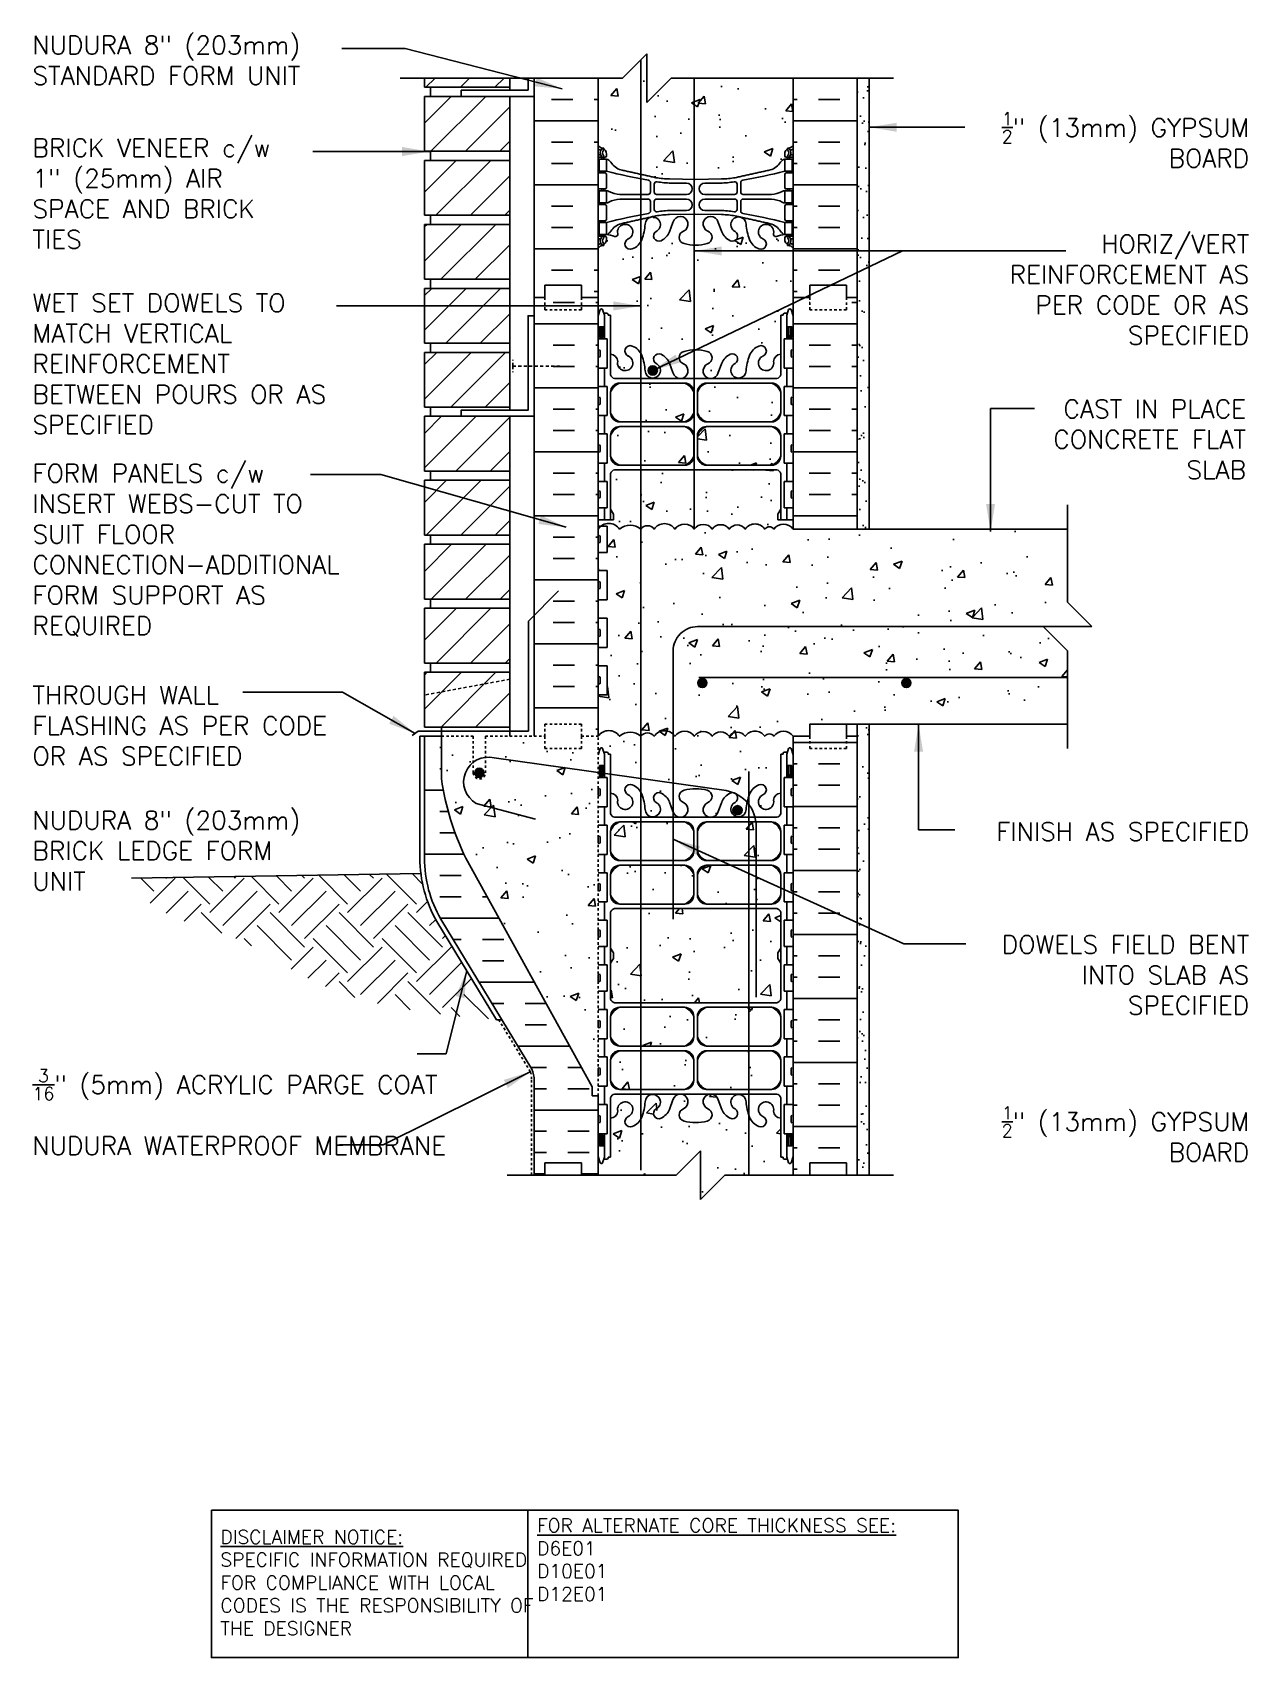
# Model space of a CAD drawing. Header units: inches. Extents: x 75 to 124.9, y 108.6 to 175.3.
import ezdxf

# ---------------------------------------------------------------- set-up
doc = ezdxf.new("R2010")
doc.units = ezdxf.units.IN
doc.header["$LTSCALE"] = 0.5
doc.header["$MEASUREMENT"] = 0
doc.linetypes.add('DASHED2', pattern=[0.375, 0.25, -0.125])
doc.linetypes.add('HIDDEN2', pattern=[0.1875, 0.125, -0.0625])
for name, color, linetype in [('HATCH', 12, 'Continuous'), ('Hidden2', 12, 'HIDDEN2'), ('line25', 2, 'Continuous'), ('LINE3', 3, 'Continuous'), ('LINE50', 5, 'Continuous'), ('LINE9', 9, 'Continuous'), ('TEXT', 4, 'Continuous'), ('Web_Edge', 9, 'Continuous')]:
    doc.layers.add(name, color=color, linetype=linetype)
doc.styles.add('DIM', font='romans.shx', dxfattribs={"width": 0.7})
doc.styles.add('ROMANS', font='romans.shx', dxfattribs={"height": 0.75})
doc.styles.get("Standard").update_dxf_attribs({"font": 'romans.shx', "height": 0.75})
doc.dimstyles.new('ext_12', dxfattribs={"dimscale": 12, "dimtxt": 0.09375, "dimasz": 0.09375, "dimexe": 0.09375, "dimexo": 0.0625, "dimgap": 0.0625, "dimtad": 1, "dimdec": 1, "dimzin": 3, "dimdsep": 46, "dimlunit": 4, "dimtxsty": 'DIM', "dimcen": 0.09, "dimdle": 0.09375, "dimclrt": 4, "dimadec": 0, "dimazin": 0, "dimtfac": 1, "dimtdec": 1, "dimtmove": 2, "dimatfit": 3, "dimfxl": 1, "dimfrac": 2, "dimtolj": 1, "dimtzin": 0, "dimarcsym": 0})

msp = doc.modelspace()

# ---------------------------------------------------------------- texts
at = {"layer": 'TEXT', "char_height": 0.75, "style": 'ROMANS'}
for s, insert, width, attachment_point in [('NUDURA 8" (203mm) STANDARD FORM UNIT', (74.969, 174.128), 12.74803, 4), ('\\A1;{\\H0.7x;\\S1/2;}" (13mm) GYPSUM BOARD', (124.896, 170.868), 12.02995, 6), ('BRICK VENEER c/w 1" (25mm) AIR SPACE AND BRICK TIES', (74.969, 168.664), 12.02995, 4), ('\\A1;HORIZ/VERT REINFORCEMENT AS PER CODE OR AS SPECIFIED', (124.896, 164.72), 12.02995, 6), ('WET SET DOWELS TO MATCH VERTICAL REINFORCEMENT BETWEEN POURS OR AS SPECIFIED', (74.969, 161.681), 13.70843, 4), ('\\A1;{\\H1x;CAST IN PLACE CONCRETE FLAT SLAB}', (124.763, 158.581), 9.23436, 6), ('FORM PANELS c/w INSERT WEBS-CUT TO SUIT FLOOR CONNECTION-ADDITIONAL FORM SUPPORT AS REQUIRED', (74.969, 154.029), 13.80582, 4), ('THROUGH WALL FLASHING AS PER CODE OR AS SPECIFIED', (74.969, 146.838), 13.80582, 4), ('NUDURA 8" (203mm) BRICK LEDGE FORM UNIT', (74.969, 141.706), 12.65218, 4), ('\\A1;FINISH AS SPECIFIED', (124.896, 142.494), 12.02995, 6), ('\\A1;DOWELS FIELD BENT INTO SLAB AS SPECIFIED ', (124.896, 136.61), 12.02995, 6), ('\\A1;{\\H0.7x;\\S3/16;}" (5mm) ACRYLIC PARGE COAT\\P\\PNUDURA WATERPROOF MEMBRANE', (74.969, 130.984), 16.03603, 4), ('\\A1;{\\H0.7x;\\S1/2;}" (13mm) GYPSUM BOARD', (124.896, 130.088), 12.02995, 6)]:
    msp.add_mtext(s, dxfattribs=dict(at, insert=insert, width=width, attachment_point=attachment_point))
at = {"layer": 'TEXT', "char_height": 0.5625, "attachment_point": 4}
for s, insert, width in [('{\\LFOR ALTERNATE CORE THICKNESS SEE:\\P}D6E01\\PD10E01\\PD12E01', (95.671, 112.623), 23.33295), ('{\\LDISCLAIMER NOTICE:}\\PSPECIFIC INFORMATION REQUIRED FOR COMPLIANCE WITH LOCAL CODES IS THE RESPONSIBILITY OF THE DESIGNER', (82.679, 111.683), 14.00235)]:
    msp.add_mtext(s, dxfattribs=dict(at, insert=insert, width=width))

# ---------------------------------------------------------------- hatches: boundary and pattern name
at = {"layer": 'HATCH'}
h = msp.add_hatch(dxfattribs=at)
h.set_pattern_fill('AR-CONC', color=256, scale=0.5)
edge = h.paths.add_edge_path()
edge.add_line((105.942, 170.489), (105.942, 170.531))
edge.add_line((105.942, 170.531), (106.032, 170.531))
edge.add_arc((105.832, 170.989), 0.5, 293.57818, 313.78911)
edge.add_line((106.178, 170.628), (106.178, 173.401))
edge.add_line((106.178, 173.401), (101.178, 173.401))
edge.add_line((101.178, 173.401), (100.178, 172.401))
edge.add_line((100.178, 172.401), (100.178, 174.401))
edge.add_line((100.178, 174.401), (99.178, 173.401))
edge.add_line((99.178, 173.401), (98.178, 173.401))
edge.add_line((98.178, 173.401), (98.178, 170.628))
edge.add_arc((98.524, 170.989), 0.5, 226.21089, 246.42182)
edge.add_line((98.324, 170.531), (98.414, 170.531))
edge.add_line((98.414, 170.531), (98.414, 170.489))
edge.add_arc((98.274, 170.282), 0.25, 0, 55.9442, ccw=False)
edge.add_line((98.524, 170.282), (98.524, 170.214))
edge.add_arc((98.462, 170.214), 0.0625, -90, 0, ccw=False)
edge.add_line((98.462, 170.152), (98.414, 170.152))
edge.add_line((98.414, 170.152), (98.414, 170.082))
edge.add_line((98.414, 170.082), (98.519, 170.082))
edge.add_arc((98.397, 169.739), 0.364, 32.04242, 70.33874, ccw=False)
edge.add_arc((99.32, 170.35), 0.743, 214.22802, 253.81071)
edge.add_spline(control_points=[(99.113, 169.636), (100.55, 169.316)], knot_values=[0, 0, 1, 1], degree=1, periodic=0)
edge.add_arc((101.106, 172.247), 2.984, 259.25462, 270.09947)
edge.add_line((101.112, 169.264), (102.178, 169.248))
edge.add_line((102.178, 169.248), (103.245, 169.264))
edge.add_arc((103.25, 172.247), 2.984, 269.90053, 280.74538)
edge.add_spline(control_points=[(103.806, 169.316), (105.244, 169.636)], knot_values=[0, 0, 1, 1], degree=1, periodic=0)
edge.add_arc((105.036, 170.35), 0.743, 286.18929, 325.77198)
edge.add_arc((105.96, 169.739), 0.364, 109.66126, 147.95758, ccw=False)
edge.add_line((105.837, 170.082), (105.942, 170.082))
edge.add_line((105.942, 170.082), (105.942, 170.152))
edge.add_line((105.942, 170.152), (105.895, 170.152))
edge.add_arc((105.895, 170.214), 0.0625, 180, 270, ccw=False)
edge.add_line((105.832, 170.214), (105.832, 170.282))
edge.add_arc((106.082, 170.282), 0.25, 124.0558, 180, ccw=False)
h.paths.add_polyline_path([(105.668, 163.672), (105.768, 163.672), (105.768, 163.702, -0.414214), (105.818, 163.752), (105.944, 163.752), (105.987, 163.884, -0.725737), (106.093, 163.902), (106.178, 163.642), (106.178, 164.401), (106.178, 166.436, 0.088416), (106.032, 166.533), (105.942, 166.533), (105.942, 166.575, -0.249069), (105.832, 166.782), (105.832, 166.849, -0.414214), (105.895, 166.912), (105.942, 166.912), (105.942, 166.982), (105.837, 166.982, 0.085348), (105.508, 166.906, -0.669601), (105.375, 167.026, 2.087231), (104.941, 166.802, -1), (104.778, 166.393, -0.227838), (104.373, 166.817, -0.06598), (104.249, 167.426, 1.629604), (103.778, 167.125, -1.059167), (103.571, 166.743, -0.16372), (103.25, 167.097), (103.107, 167.484, 1.612474), (102.675, 167.124, -0.734872), (102.652, 166.613, -0.068475), (102.178, 166.551, -0.068475), (101.704, 166.613, -0.734872), (101.681, 167.124, 1.612474), (101.249, 167.484), (101.107, 167.097, -0.16372), (100.785, 166.743, -1.059167), (100.579, 167.125, 1.629604), (100.108, 167.426, -0.06598), (99.983, 166.817, -0.227838), (99.578, 166.393, -1), (99.415, 166.802, 2.087231), (98.981, 167.026, -0.669601), (98.849, 166.906, 0.085348), (98.519, 166.982), (98.414, 166.982), (98.414, 166.912), (98.462, 166.912, -0.414214), (98.524, 166.849), (98.524, 166.782, -0.249069), (98.414, 166.575), (98.414, 166.533), (98.324, 166.533, 0.088416), (98.178, 166.436), (98.178, 164.401), (98.178, 163.642), (98.257, 163.884, -0.725737), (98.363, 163.902), (98.412, 163.752), (98.538, 163.752, -0.414214), (98.588, 163.702), (98.588, 163.672), (98.688, 163.672), (98.688, 162.071, -0.380397), (98.981, 161.776, 2.087231), (99.415, 162.001, -1), (99.578, 162.409, -0.227838), (99.983, 161.985, -0.06598), (100.108, 161.376, 1.629604), (100.579, 161.677, -1.059167), (100.785, 162.059, -0.16372), (101.107, 161.705), (101.249, 161.318, 1.612474), (101.681, 161.678, -0.734872), (101.704, 162.189, -0.068475), (102.178, 162.251, -0.068475), (102.652, 162.189, -0.734872), (102.675, 161.678, 1.612474), (103.107, 161.318), (103.25, 161.705, -0.16372), (103.571, 162.059, -1.059167), (103.778, 161.677, 1.629604), (104.249, 161.376, -0.06598), (104.373, 161.985, -0.227838), (104.778, 162.409, -1), (104.941, 162.001, 2.087231), (105.375, 161.776, -0.380392), (105.668, 162.071)])
h.paths.add_polyline_path([(105.668, 157.182, 0.268138), (105.507, 157.33), (98.849, 157.33, 0.268156), (98.688, 157.182), (98.688, 155.713), (98.808, 155.513), (98.808, 155.401), (98.808, 155.281), (98.178, 155.281), (98.178, 155.026), (98.297, 155.026, -0.429427), (99.057, 154.901, -0.369275), (99.936, 154.901, -0.520567), (100.472, 154.901, -0.520567), (101.33, 154.901, -0.520567), (102.123, 154.901, -0.520567), (102.861, 154.901, -0.520567), (103.555, 154.901, -0.520567), (104.212, 154.901, -0.520567), (105.017, 154.901, -0.520567), (105.39, 154.901, -0.520567), (106.178, 154.901), (106.178, 155.281), (105.548, 155.281), (105.548, 155.401), (105.548, 155.513), (105.668, 155.713)])
h.paths.add_polyline_path([(117.433, 154.901), (108.803, 154.901), (106.178, 154.901, 0.520567), (105.39, 154.901, 0.520567), (105.017, 154.901, 0.520567), (104.212, 154.901, 0.520567), (103.555, 154.901, 0.520567), (102.861, 154.901, 0.520567), (102.123, 154.901, 0.520567), (101.33, 154.901, 0.520567), (100.472, 154.901, 0.520567), (99.936, 154.901, 0.369275), (99.057, 154.901, 0.429427), (98.297, 155.026), (98.543, 155.026), (98.543, 153.946), (98.178, 153.946), (98.178, 153.196), (98.543, 153.196), (98.543, 151.996), (98.178, 151.996), (98.178, 151.246), (98.543, 151.246), (98.543, 150.046), (98.178, 150.046), (98.178, 149.296), (98.543, 149.296), (98.543, 148.096), (98.178, 148.096), (98.178, 146.401, -0.529626), (99.057, 146.401, -0.369275), (99.936, 146.401, -0.520567), (100.472, 146.401, -0.520567), (101.33, 146.401, -0.520567), (102.123, 146.401, -0.520567), (102.861, 146.401, -0.520567), (103.555, 146.401, -0.520567), (104.212, 146.401, -0.520567), (105.017, 146.401, -0.520567), (105.39, 146.401, -0.520567), (106.178, 146.401), (106.866, 146.401), (106.866, 146.901), (108.366, 146.901), (117.433, 146.901), (117.433, 149.901), (116.433, 150.901), (118.433, 150.901), (117.433, 151.901)])
h.paths.add_polyline_path([(102.102, 160.515, 0.225652), (101.727, 160.89), (99.063, 160.89, 0.225652), (98.688, 160.515), (98.688, 159.674, 0.225652), (99.063, 159.299), (101.727, 159.299, 0.225652), (102.102, 159.674)])
h.paths.add_polyline_path([(102.102, 158.734, 0.225652), (101.727, 159.109), (99.063, 159.109, 0.225652), (98.688, 158.734), (98.688, 157.893, 0.225652), (99.063, 157.518), (101.727, 157.518, 0.225652), (102.102, 157.893)])
h.paths.add_polyline_path([(105.668, 158.734, 0.225652), (105.293, 159.109), (102.629, 159.109, 0.225652), (102.254, 158.734), (102.254, 157.893, 0.225652), (102.629, 157.518), (105.293, 157.518, 0.225652), (105.668, 157.893)])
h.paths.add_polyline_path([(105.668, 160.515, 0.225652), (105.293, 160.89), (102.629, 160.89, 0.225652), (102.254, 160.515), (102.254, 159.674, 0.225652), (102.629, 159.299), (105.293, 159.299, 0.225652), (105.668, 159.674)])
h.paths.add_polyline_path([(98.178, 146.401), (97.491, 146.401), (97.491, 145.901), (95.991, 145.901), (95.991, 146.401), (95.553, 146.401), (93.553, 146.401), (93.553, 144.901, -1), (93.053, 144.901), (93.053, 146.401), (91.753, 146.401), (91.753, 144.651, 0.079579), (92.753, 141.401), (97.928, 132.026), (97.928, 131.651), (98.178, 131.651)])
h.paths.add_polyline_path([(106.178, 146.401, 0.520567), (105.39, 146.401, 0.520567), (105.017, 146.401, 0.520567), (104.212, 146.401, 0.520567), (103.555, 146.401, 0.520567), (102.861, 146.401, 0.520567), (102.123, 146.401, 0.520567), (101.33, 146.401, 0.520567), (100.472, 146.401, 0.520567), (99.936, 146.401, 0.369275), (99.057, 146.401, 0.529626), (98.178, 146.401), (98.178, 144.367, 0.088416), (98.324, 144.269), (98.414, 144.269), (98.414, 144.228, -0.249069), (98.524, 144.021), (98.524, 143.953, -0.414214), (98.462, 143.891), (98.414, 143.891), (98.414, 143.821), (98.519, 143.821, 0.085348), (98.849, 143.896, -0.669601), (98.981, 143.776, 2.087231), (99.415, 144.001, -1), (99.578, 144.409, -0.21345), (99.971, 144.02, -0.069923), (100.108, 143.376, 1.629604), (100.579, 143.677, -0.994662), (100.761, 144.072, -0.173075), (101.107, 143.705), (101.249, 143.318, 1.612474), (101.681, 143.678, -0.734872), (101.704, 144.189, -0.068475), (102.178, 144.251, -0.068475), (102.652, 144.189, -0.734872), (102.675, 143.678, 1.612474), (103.107, 143.318), (103.25, 143.705, -0.173075), (103.595, 144.072, -0.994662), (103.778, 143.677, 1.629604), (104.249, 143.376, -0.069923), (104.386, 144.02, -0.21345), (104.778, 144.409, -1), (104.941, 144.001, 2.087231), (105.375, 143.776, -0.669601), (105.508, 143.896, 0.085348), (105.837, 143.821), (105.942, 143.821), (105.942, 143.891), (105.895, 143.891, -0.414214), (105.832, 143.953), (105.832, 144.021, -0.249069), (105.942, 144.228), (105.942, 144.269), (106.032, 144.269, 0.088416), (106.178, 144.367)])
edge = h.paths.add_edge_path()
edge.add_line((106.178, 129.161), (106.093, 128.9))
edge.add_arc((106.043, 128.927), 0.0567, 208.07249, 331.92751, ccw=False)
edge.add_line((105.993, 128.9), (105.944, 129.05))
edge.add_line((105.944, 129.05), (105.818, 129.05))
edge.add_arc((105.818, 129.1), 0.05, 180, 270, ccw=False)
edge.add_line((105.768, 129.1), (105.768, 129.13))
edge.add_line((105.768, 129.13), (105.668, 129.13))
edge.add_line((105.668, 129.13), (105.668, 130.958))
edge.add_arc((105.892, 129.986), 0.997, 102.97165, 112.66679)
edge.add_arc((105.466, 130.994), 0.0968, 160.15513, 295.38042, ccw=False)
edge.add_arc((105.068, 131.088), 0.314, 348.58862, 606.19163)
edge.add_arc((104.86, 130.597), 0.22, -111.80375, 68.19625, ccw=False)
edge.add_arc((105.017, 131.026), 0.677, 201.12389, 249.31975, ccw=False)
edge.add_arc((106.608, 131.591), 2.365, 184.38947, 200.00151, ccw=False)
edge.add_arc((103.937, 131.395), 0.314, 2.73571, 243.93483)
edge.add_arc((103.686, 130.928), 0.217, -114.47356, 58.53701, ccw=False)
edge.add_arc((103.936, 131.398), 0.75, 203.69375, 242.97047, ccw=False)
edge.add_line((103.25, 131.097), (103.107, 131.484))
edge.add_arc((102.802, 131.411), 0.314, 13.41463, 246.19163)
edge.add_arc((102.584, 130.872), 0.268, -75.21081, 70.03375, ccw=False)
edge.add_arc((102.19, 132.305), 1.754, 269.62292, 285.29183, ccw=False)
edge.add_arc((102.167, 132.305), 1.754, 254.70817, 270.37708, ccw=False)
edge.add_arc((101.772, 130.872), 0.268, 109.96625, 255.21081, ccw=False)
edge.add_arc((101.554, 131.411), 0.314, 293.80837, 526.58537)
edge.add_line((101.249, 131.484), (101.107, 131.097))
edge.add_arc((100.42, 131.398), 0.75, 297.02953, 336.30625, ccw=False)
edge.add_arc((100.671, 130.928), 0.217, 121.46299, 294.47356, ccw=False)
edge.add_arc((100.42, 131.395), 0.314, 296.06517, 537.26429)
edge.add_arc((97.749, 131.591), 2.365, 339.99849, 355.61053, ccw=False)
edge.add_arc((99.339, 131.026), 0.677, 290.68025, 338.87611, ccw=False)
edge.add_arc((99.497, 130.597), 0.22, 111.80375, 291.80375, ccw=False)
edge.add_arc((99.288, 131.088), 0.314, 293.80837, 551.41138)
edge.add_arc((98.89, 130.994), 0.0968, -115.38042, 19.84487, ccw=False)
edge.add_arc((98.464, 129.986), 0.997, 67.33321, 86.84621)
edge.add_line((98.519, 130.982), (98.414, 130.982))
edge.add_line((98.414, 130.982), (98.414, 130.912))
edge.add_line((98.414, 130.912), (98.462, 130.912))
edge.add_arc((98.462, 130.849), 0.0625, 0, 90, ccw=False)
edge.add_line((98.524, 130.849), (98.524, 130.782))
edge.add_arc((98.274, 130.782), 0.25, -55.9442, 0, ccw=False)
edge.add_line((98.414, 130.575), (98.414, 130.533))
edge.add_line((98.414, 130.533), (98.324, 130.533))
edge.add_arc((98.524, 130.075), 0.5, 113.57818, 133.78911)
edge.add_line((98.178, 130.436), (98.178, 128.401))
edge.add_line((98.178, 128.401), (101.376, 128.401))
edge.add_line((101.376, 128.401), (102.376, 129.401))
edge.add_line((102.376, 129.401), (102.376, 127.401))
edge.add_line((102.376, 127.401), (103.376, 128.401))
edge.add_line((103.376, 128.401), (106.178, 128.401))
edge.add_line((106.178, 128.401), (106.178, 129.161))
h = msp.add_hatch(dxfattribs=at)
h.set_pattern_fill('ANSI31', color=256, scale=8, style=0)
h.set_pattern_definition([(45, (92.1293, 152.8277), (-0.707107, 0.707107), [])])
h.paths.add_polyline_path([(94.553, 154.276), (91.053, 154.276), (91.053, 152.026), (94.553, 152.026)])
h.paths.add_polyline_path([(94.553, 173.401), (91.053, 173.401), (91.053, 173.026), (94.553, 173.026)])
h.paths.add_polyline_path([(94.553, 149.026), (91.053, 149.026), (91.053, 146.776), (94.553, 146.776)])
h.paths.add_polyline_path([(94.553, 172.651), (92.553, 172.651), (91.053, 172.651), (91.053, 170.401), (94.553, 170.401)])
h.paths.add_polyline_path([(94.553, 170.026), (91.053, 170.026), (91.053, 167.776), (94.553, 167.776)])
h.paths.add_polyline_path([(94.553, 159.526), (91.053, 159.526), (91.053, 157.276), (94.553, 157.276)])
h.paths.add_polyline_path([(94.553, 162.151), (91.053, 162.151), (91.053, 159.901), (94.553, 159.901)])
h.paths.add_polyline_path([(94.553, 164.776), (91.053, 164.776), (91.053, 162.526), (94.553, 162.526)])
h.paths.add_polyline_path([(94.553, 167.401), (91.053, 167.401), (91.053, 165.151), (94.553, 165.151)])
h.paths.add_polyline_path([(94.553, 151.651), (91.053, 151.651), (91.053, 149.401), (94.553, 149.401)])
h.paths.add_polyline_path([(94.553, 156.901), (91.053, 156.901), (91.053, 154.651), (94.553, 154.651)])
h = msp.add_hatch(dxfattribs=at)
h.set_pattern_fill('AR-SAND', color=256, scale=0.5, style=0)
h.set_pattern_definition([(37.5, (98.74064, 146.9011), (-0.031497, 0.963412), [0, -0.76, 0, -0.85, 0, -0.8125]), (7.5, (98.7406, 146.9011), (0.88489, 1.411073), [0, -0.41, 0, -0.685, 0, -0.2625]), (327.5, (98.1256, 146.9011), (1.55707, 0.00283), [0, -0.25, 0, -0.9, 0, -1.175]), (317.5, (98.1256, 146.9011), (1.503063, 0.43884), [0, -0.125, 0, -0.59, 0, -0.675])])
h.paths.add_polyline_path([(108.803, 154.901), (109.303, 154.901), (109.303, 173.401), (108.803, 173.401)])
h = msp.add_hatch(dxfattribs=at)
h.set_pattern_fill('INSUL', color=256, scale=7, style=0)
h.set_pattern_definition([(0, (106.8356, 160.6905), (0, 2.625), []), (0, (106.8356, 161.5655), (0, 2.625), [0.875, -0.875]), (0, (106.8356, 162.4405), (0, 2.625), [0.875, -0.875])])
h.paths.add_polyline_path([(108.803, 164.401), (108.366, 164.401), (108.366, 163.901), (106.866, 163.901), (106.866, 164.401), (106.178, 164.401), (106.178, 154.901), (108.803, 154.901)])
h.paths.add_polyline_path([(95.553, 146.401), (95.991, 146.401), (95.991, 146.901), (97.491, 146.901), (97.491, 146.401), (98.178, 146.401), (98.178, 164.401), (97.491, 164.401), (97.491, 164.901), (95.991, 164.901), (95.991, 164.401), (95.553, 164.401)])
h = msp.add_hatch(dxfattribs=at)
h.set_pattern_fill('INSUL', color=256, scale=7, style=0)
h.set_pattern_definition([(180, (3032.3397, -268.6084), (0, 2.625), []), (180, (3032.3397, -267.7334), (0, 2.625), [0.875, -0.875]), (180, (3032.3397, -266.8584), (0, 2.625), [0.875, -0.875])])
h.paths.add_polyline_path([(108.803, 128.401), (108.366, 128.401), (108.366, 128.901), (106.866, 128.901), (106.866, 128.401), (106.178, 128.401), (106.178, 146.401), (106.866, 146.401), (106.866, 146.901), (108.366, 146.901), (108.366, 146.401), (108.803, 146.401)])
h = msp.add_hatch(dxfattribs=at)
h.set_pattern_fill('AR-SAND', color=256, scale=0.5, style=0)
h.set_pattern_definition([(37.5, (109.2565, 149.0647), (-0.031497, 0.963412), [0, -0.76, 0, -0.85, 0, -0.8125]), (7.5, (109.2565, 149.0647), (0.88489, 1.41107), [0, -0.41, 0, -0.685, 0, -0.2625]), (327.5, (108.6415, 149.0647), (1.55707, 0.00283), [0, -0.25, 0, -0.9, 0, -1.175]), (317.5, (108.6415, 149.0647), (1.50306, 0.43884), [0, -0.125, 0, -0.59, 0, -0.675])])
h.paths.add_polyline_path([(109.303, 146.901), (108.803, 146.901), (108.803, 146.401), (108.803, 145.981), (109.303, 145.981)])
h.paths.add_polyline_path([(109.303, 140.967), (108.803, 140.967), (108.803, 128.402), (109.303, 128.402)])
h.paths.add_polyline_path([(109.303, 145.901), (108.803, 145.901), (108.803, 140.967), (109.303, 140.967)])
h = msp.add_hatch(dxfattribs=at)
h.set_pattern_fill('INSUL', color=256, scale=7, style=0)
h.set_pattern_definition([(0, (-2904.3126, -294.1812), (0, 2.625), []), (0, (-2904.3126, -293.3062), (0, 2.625), [0.875, -0.875]), (0, (-2904.3126, -292.4312), (0, 2.625), [0.875, -0.875])])
h.paths.add_polyline_path([(92.753, 141.401, -0.079579), (91.753, 144.651), (91.753, 146.401), (91.053, 146.401), (91.053, 141.401, 0.131652), (91.723, 138.901), (95.461, 132.751, -0.10438), (95.553, 132.276), (95.553, 128.401), (95.991, 128.401), (95.991, 128.901), (97.491, 128.901), (97.491, 128.401), (98.178, 128.401), (98.178, 131.651), (97.928, 131.651), (97.928, 132.026)])
h = msp.add_hatch(dxfattribs=at)
h.set_pattern_fill('AR-CONC', color=256, scale=0.5)
h.paths.add_polyline_path([(102.102, 134.909, 0.225652), (101.727, 135.284), (99.063, 135.284, 0.225652), (98.688, 134.909), (98.688, 134.069, 0.225652), (99.063, 133.694), (101.727, 133.694, 0.225652), (102.102, 134.069)])
h.paths.add_polyline_path([(102.102, 133.128, 0.225652), (101.727, 133.503), (99.063, 133.503, 0.225652), (98.688, 133.128), (98.688, 132.287, 0.225652), (99.063, 131.912), (101.727, 131.912, 0.225652), (102.102, 132.287)])
h.paths.add_polyline_path([(105.668, 133.128, 0.225652), (105.293, 133.503), (102.629, 133.503, 0.225652), (102.254, 133.128), (102.254, 132.287, 0.225652), (102.629, 131.912), (105.293, 131.912, 0.225652), (105.668, 132.287)])
h.paths.add_polyline_path([(105.668, 134.909, 0.225652), (105.293, 135.284), (102.629, 135.284, 0.225652), (102.254, 134.909), (102.254, 134.069, 0.225652), (102.629, 133.694), (105.293, 133.694, 0.225652), (105.668, 134.069)])
h.paths.add_polyline_path([(102.102, 140.734, 0.225652), (101.727, 141.109), (99.063, 141.109, 0.225652), (98.688, 140.734), (98.688, 139.893, 0.225652), (99.063, 139.518), (101.727, 139.518, 0.225652), (102.102, 139.893)])
h.paths.add_polyline_path([(102.102, 142.515, 0.225652), (101.727, 142.89), (99.063, 142.89, 0.225652), (98.688, 142.515), (98.688, 141.674, 0.225652), (99.063, 141.299), (101.727, 141.299, 0.225652), (102.102, 141.674)])
h.paths.add_polyline_path([(105.668, 141.674), (105.668, 142.515, 0.225652), (105.293, 142.89), (102.629, 142.89, 0.225652), (102.254, 142.515), (102.254, 141.674, 0.225652), (102.629, 141.299), (105.293, 141.299, 0.225652)])
h.paths.add_polyline_path([(105.668, 140.734, 0.225652), (105.293, 141.109), (102.629, 141.109, 0.225652), (102.254, 140.734), (102.254, 139.893, 0.225652), (102.629, 139.518), (105.293, 139.518, 0.225652), (105.668, 139.893)])
h.paths.add_polyline_path([(105.668, 139.182, 0.268138), (105.507, 139.33), (98.849, 139.33, 0.268156), (98.688, 139.182), (98.688, 137.713), (98.808, 137.513), (98.808, 137.401), (98.808, 137.289), (98.688, 137.089), (98.688, 135.62, 0.268156), (98.849, 135.472), (105.507, 135.472, 0.268138), (105.668, 135.62), (105.668, 137.089), (105.548, 137.289), (105.548, 137.401), (105.548, 137.513), (105.668, 137.713)])
h = msp.add_hatch(dxfattribs=at)
h.set_pattern_fill('EARTH', color=256, scale=8, angle=45, style=0)
h.set_pattern_definition([(45, (-12.8643, 61.7362), (2e-16, 2.828427), [2, -2]), (45, (-13.3946, 62.2665), (2e-16, 2.828427), [2, -2]), (45, (-13.925, 62.7968), (2e-16, 2.828427), [2, -2]), (135, (-13.925, 63.1504), (-2.828427, 4e-16), [2, -2]), (135, (-13.3946, 63.6807), (-2.828427, 4e-16), [2, -2]), (135, (-12.8643, 64.211), (-2.828427, 4e-16), [2, -2])])
h.paths.add_polyline_path([(91.562, 138.806, -0.100997), (90.904, 140.773), (87.327, 140.713), (82.864, 138.276), (82.995, 138.232), (83.207, 138.153), (83.421, 138.066), (83.636, 137.968), (83.853, 137.862), (84.07, 137.749), (84.287, 137.629), (84.503, 137.505), (84.719, 137.378), (84.932, 137.249), (85.143, 137.119), (85.353, 136.991), (85.565, 136.862), (85.787, 136.732), (86.024, 136.6), (86.282, 136.465), (86.567, 136.326), (86.886, 136.18), (87.244, 136.029), (87.65, 135.87), (88.129, 135.706), (88.706, 135.539), (89.409, 135.374), (90.265, 135.212), (91.299, 135.056), (92.54, 134.908), (94.013, 134.773)])
h.paths.add_polyline_path([(87.327, 140.713), (78.61, 140.568), (78.789, 140.393), (78.971, 140.222), (79.154, 140.058), (79.34, 139.9), (79.529, 139.75), (79.72, 139.607), (79.913, 139.472), (80.109, 139.347), (80.307, 139.23), (80.508, 139.123), (80.711, 139.024), (80.915, 138.932), (81.121, 138.846), (81.327, 138.767), (81.534, 138.694), (81.742, 138.625), (81.95, 138.56), (82.157, 138.497), (82.366, 138.434), (82.575, 138.371), (82.784, 138.304), (82.864, 138.276)])
at = {"layer": 'LINE3'}
for points in [[(100.232, 161.407, 1), (100.607, 161.407, 1)], [(102.64, 148.588, 1), (102.265, 148.588, 1)], [(111.015, 148.588, 1), (110.64, 148.588, 1)], [(93.116, 144.901, 1), (93.491, 144.901, 1)], [(103.709, 143.367, 1), (104.084, 143.367, 1)]]:
    msp.add_hatch(color=256, dxfattribs=at).paths.add_polyline_path(points)

# ---------------------------------------------------------------- linework, layer by layer
at = {"layer": 'HATCH'}
for p, q in [((96.267, 173.392), (97.142, 173.392)), ((98.017, 173.392), (98.178, 173.392)), ((108.09, 173.392), (107.215, 173.392)), ((96.267, 172.517), (97.142, 172.517)), ((98.017, 172.517), (98.178, 172.517)), ((106.34, 172.517), (106.178, 172.517)), ((108.09, 172.517), (107.215, 172.517)), ((95.553, 171.642), (98.178, 171.642)), ((108.803, 171.642), (106.178, 171.642)), ((96.267, 170.767), (97.142, 170.767)), ((98.017, 170.767), (98.178, 170.767)), ((106.34, 170.767), (106.178, 170.767)), ((108.09, 170.767), (107.215, 170.767)), ((96.267, 169.892), (97.142, 169.892)), ((106.34, 169.892), (106.178, 169.892)), ((108.09, 169.892), (107.215, 169.892)), ((95.553, 169.017), (98.178, 169.017)), ((108.803, 169.017), (106.178, 169.017)), ((96.267, 168.142), (97.142, 168.142)), ((106.34, 168.142), (106.178, 168.142)), ((108.09, 168.142), (107.215, 168.142)), ((96.267, 167.267), (97.142, 167.267)), ((106.34, 167.267), (106.178, 167.267)), ((108.09, 167.267), (107.215, 167.267)), ((95.553, 166.392), (98.178, 166.392)), ((108.803, 166.392), (106.178, 166.392)), ((96.267, 165.517), (97.142, 165.517)), ((98.017, 165.517), (98.178, 165.517)), ((106.34, 165.517), (106.178, 165.517)), ((108.09, 165.517), (107.215, 165.517)), ((98.017, 164.642), (98.178, 164.642)), ((106.34, 164.642), (106.178, 164.642))]:
    msp.add_line(p, q, dxfattribs=at)
for points in [[(98.178, 154.901, -0.529626), (99.057, 154.901, -0.369275), (99.936, 154.901, -0.520567), (100.472, 154.901, -0.520567), (101.33, 154.901, -0.520567), (102.123, 154.901, -0.520567), (102.861, 154.901, -0.520567), (103.555, 154.901, -0.520567), (104.212, 154.901, -0.520567), (105.017, 154.901, -0.520567), (105.39, 154.901, -0.520567), (106.178, 154.901)], [(98.178, 146.401, -0.529626), (99.057, 146.401, -0.369275), (99.936, 146.401, -0.520567), (100.472, 146.401, -0.520567), (101.33, 146.401, -0.520567), (102.123, 146.401, -0.520567), (102.861, 146.401, -0.520567), (103.555, 146.401, -0.520567), (104.212, 146.401, -0.520567), (105.017, 146.401, -0.520567), (105.39, 146.401, -0.520567), (106.178, 146.401)]]:
    msp.add_lwpolyline(points, format="xyb", dxfattribs=at)
at = {"layer": 'Hidden2', "color": 9}
msp.add_line((91.753, 146.401), (93.053, 146.401), dxfattribs=at)
at = {"layer": 'Hidden2'}
for p, q in [((91.753, 146.401), (93.053, 146.401)), ((93.053, 146.401), (93.053, 144.901)), ((93.553, 144.901), (93.553, 146.401)), ((93.553, 146.401), (95.553, 146.401)), ((98.178, 131.651), (98.178, 146.401))]:
    msp.add_line(p, q, dxfattribs=at)
msp.add_lwpolyline([(95.553, 146.401), (95.991, 146.401), (95.991, 146.901), (97.491, 146.901), (97.491, 146.401), (98.178, 146.401)], dxfattribs=at)
msp.add_arc((93.303, 144.901), 0.25, 180, 0, dxfattribs=at)
at = {"layer": 'line25'}
for p, q in [((91.053, 173.026), (91.053, 173.401)), ((94.553, 173.401), (94.553, 172.901)), ((98.178, 173.401), (98.178, 164.401)), ((106.178, 164.401), (106.178, 173.401)), ((94.553, 173.026), (91.053, 173.026)), ((94.553, 172.651), (91.053, 172.651)), ((91.053, 172.651), (91.053, 170.401)), ((91.303, 172.651), (91.303, 173.026)), ((94.553, 172.651), (94.553, 159.776)), ((94.553, 170.401), (91.053, 170.401)), ((94.553, 170.026), (91.053, 170.026)), ((91.053, 167.776), (91.053, 170.026)), ((91.303, 170.026), (91.303, 170.401)), ((94.553, 167.776), (91.053, 167.776)), ((94.553, 167.401), (91.053, 167.401)), ((91.053, 165.151), (91.053, 167.401)), ((91.303, 167.401), (91.303, 167.776)), ((94.553, 165.151), (91.053, 165.151)), ((94.553, 164.776), (91.053, 164.776)), ((91.053, 162.526), (91.053, 164.776)), ((91.303, 164.776), (91.303, 165.151)), ((98.178, 164.401), (98.178, 146.401)), ((106.178, 164.401), (106.178, 154.901)), ((98.178, 162.706), (98.543, 162.706)), ((98.543, 161.506), (98.543, 162.706)), ((106.178, 162.706), (105.813, 162.706)), ((105.813, 161.506), (105.813, 162.706)), ((94.553, 162.526), (91.053, 162.526)), ((94.553, 162.151), (91.053, 162.151)), ((91.053, 159.901), (91.053, 162.151)), ((91.303, 162.151), (91.303, 162.526)), ((98.178, 161.506), (98.543, 161.506)), ((106.178, 161.506), (105.813, 161.506)), ((98.178, 160.756), (98.543, 160.756)), ((98.543, 159.556), (98.543, 160.756)), ((106.178, 160.756), (105.813, 160.756)), ((105.813, 159.556), (105.813, 160.756)), ((94.553, 159.901), (91.053, 159.901)), ((94.553, 159.526), (91.053, 159.526)), ((91.053, 157.276), (91.053, 159.526)), ((91.303, 159.526), (91.303, 159.901)), ((94.553, 159.526), (94.553, 146.401)), ((98.178, 159.556), (98.543, 159.556)), ((106.178, 159.556), (105.813, 159.556)), ((98.178, 158.806), (98.543, 158.806)), ((98.543, 157.606), (98.543, 158.806)), ((106.178, 158.806), (105.813, 158.806)), ((105.813, 157.606), (105.813, 158.806)), ((98.178, 157.606), (98.543, 157.606)), ((106.178, 157.606), (105.813, 157.606)), ((94.553, 157.276), (91.053, 157.276)), ((94.553, 156.901), (91.053, 156.901)), ((91.053, 154.651), (91.053, 156.901)), ((91.303, 156.901), (91.303, 157.276)), ((98.178, 156.856), (98.543, 156.856)), ((98.543, 156.856), (98.543, 155.776)), ((106.178, 156.856), (105.813, 156.856)), ((105.813, 156.856), (105.813, 155.776)), ((98.178, 155.776), (98.543, 155.776)), ((106.178, 155.776), (105.813, 155.776)), ((98.178, 155.026), (98.543, 155.026)), ((98.543, 153.946), (98.543, 155.026)), ((108.803, 154.901), (106.178, 154.901)), ((94.553, 154.651), (91.053, 154.651)), ((94.553, 154.276), (91.053, 154.276)), ((91.053, 152.026), (91.053, 154.276)), ((91.303, 154.276), (91.303, 154.651)), ((98.178, 153.946), (98.543, 153.946)), ((98.178, 153.196), (98.543, 153.196)), ((98.543, 153.196), (98.543, 151.996)), ((94.553, 152.026), (91.053, 152.026)), ((91.303, 151.651), (91.303, 152.026)), ((98.178, 151.996), (98.543, 151.996)), ((94.553, 151.651), (91.053, 151.651)), ((91.053, 149.401), (91.053, 151.651)), ((98.178, 151.246), (98.543, 151.246)), ((98.543, 151.246), (98.543, 150.046)), ((98.178, 150.046), (98.543, 150.046)), ((94.553, 149.401), (91.053, 149.401)), ((91.303, 149.026), (91.303, 149.401)), ((94.553, 149.026), (91.053, 149.026)), ((91.053, 146.776), (91.053, 149.026)), ((98.178, 149.296), (98.543, 149.296)), ((98.543, 149.296), (98.543, 148.096)), ((98.178, 148.096), (98.178, 146.401)), ((98.178, 148.096), (98.543, 148.096)), ((94.553, 146.776), (91.053, 146.776)), ((91.753, 146.401), (91.753, 146.776)), ((91.753, 146.401), (91.753, 144.651)), ((106.178, 128.401), (106.178, 146.401)), ((98.178, 144.706), (98.543, 144.706)), ((98.543, 143.506), (98.543, 144.706)), ((106.178, 144.706), (105.813, 144.706)), ((105.813, 143.506), (105.813, 144.706)), ((98.178, 143.506), (98.543, 143.506)), ((106.178, 143.506), (105.813, 143.506)), ((98.178, 142.756), (98.543, 142.756)), ((98.543, 141.556), (98.543, 142.756)), ((106.178, 142.756), (105.813, 142.756)), ((105.813, 141.556), (105.813, 142.756)), ((97.928, 132.026), (92.753, 141.401)), ((98.178, 141.556), (98.543, 141.556)), ((106.178, 141.556), (105.813, 141.556)), ((98.178, 140.806), (98.543, 140.806)), ((98.543, 139.606), (98.543, 140.806)), ((106.178, 140.806), (105.813, 140.806)), ((105.813, 139.606), (105.813, 140.806)), ((98.178, 139.606), (98.543, 139.606)), ((106.178, 139.606), (105.813, 139.606)), ((98.178, 138.856), (98.543, 138.856)), ((98.543, 138.856), (98.543, 137.776)), ((106.178, 138.856), (105.813, 138.856)), ((105.813, 138.856), (105.813, 137.776)), ((98.178, 137.776), (98.543, 137.776)), ((106.178, 137.776), (105.813, 137.776)), ((98.178, 137.026), (98.543, 137.026)), ((98.543, 135.946), (98.543, 137.026)), ((106.178, 137.026), (105.813, 137.026)), ((105.813, 135.946), (105.813, 137.026)), ((98.178, 135.946), (98.543, 135.946)), ((106.178, 135.946), (105.813, 135.946)), ((98.178, 135.196), (98.543, 135.196)), ((98.543, 135.196), (98.543, 133.996)), ((106.178, 135.196), (105.813, 135.196)), ((105.813, 135.196), (105.813, 133.996)), ((98.178, 133.996), (98.543, 133.996)), ((106.178, 133.996), (105.813, 133.996)), ((98.178, 133.246), (98.543, 133.246)), ((98.543, 133.246), (98.543, 132.046)), ((106.178, 133.246), (105.813, 133.246)), ((105.813, 133.246), (105.813, 132.046)), ((97.928, 131.651), (97.928, 132.026)), ((98.178, 132.046), (98.543, 132.046)), ((106.178, 132.046), (105.813, 132.046)), ((98.178, 131.651), (97.928, 131.651)), ((98.178, 128.401), (98.178, 131.651)), ((98.178, 131.296), (98.543, 131.296)), ((98.543, 131.296), (98.543, 130.096)), ((106.178, 131.296), (105.813, 131.296)), ((105.813, 131.296), (105.813, 130.096)), ((98.178, 130.096), (98.543, 130.096)), ((106.178, 130.096), (105.813, 130.096))]:
    msp.add_line(p, q, dxfattribs=at)
msp.add_arc((102.398, 146.148), 10.75, 188.00281, 206.20265, dxfattribs=at)
at = {"layer": 'LINE3'}
for p, q in [((99.928, 174.151), (99.928, 128.604)), ((102.125, 173.401), (102.125, 154.903)), ((117.433, 148.807), (102.307, 148.807)), ((93.914, 145.515), (103.437, 144.172)), ((104.357, 144.956), (104.357, 128.401)), ((93.177, 143.65), (95.61, 142.998)), ((104.665, 142.697), (104.665, 135.697))]:
    msp.add_line(p, q, dxfattribs=at)
at = {"layer": 'LINE3', "linetype": 'Continuous'}
msp.add_lwpolyline([(101.256, 138.901), (101.256, 149.901, -0.414214), (102.256, 150.901), (116.433, 150.901)], format="xyb", dxfattribs=at)
at = {"layer": 'LINE3'}
for centre in [(100.42, 161.407), (102.452, 148.588), (110.827, 148.588), (93.303, 144.901), (103.897, 143.367)]:
    msp.add_circle(centre, 0.188, dxfattribs=at)
for centre, radius, start, end in [((93.672, 144.532), 1.012, 76.18405, 240.69065), ((103.165, 142.697), 1.5, 360, 79.57853)]:
    msp.add_arc(centre, radius, start, end, dxfattribs=at)
at = {"layer": 'LINE50'}
for p, q in [((95.553, 164.401), (95.553, 173.401)), ((108.803, 164.401), (108.803, 173.401)), ((95.553, 146.401), (95.553, 164.401)), ((108.803, 164.401), (108.803, 154.901)), ((108.803, 128.401), (108.803, 146.401)), ((79.026, 140.575), (90.904, 140.773))]:
    msp.add_line(p, q, dxfattribs=at)
for points in [[(95.553, 164.401), (95.991, 164.401), (95.991, 164.901), (97.491, 164.901), (97.491, 164.401), (98.178, 164.401)], [(98.178, 164.401), (97.491, 164.401), (97.491, 164.901), (95.991, 164.901), (95.991, 164.401), (95.553, 164.401)], [(108.803, 164.401), (108.366, 164.401), (108.366, 164.901), (106.866, 164.901), (106.866, 164.401), (106.178, 164.401)], [(106.178, 164.401), (106.866, 164.401), (106.866, 164.901), (108.366, 164.901), (108.366, 164.401), (108.803, 164.401)], [(108.803, 146.401), (108.366, 146.401), (108.366, 146.901), (106.866, 146.901), (106.866, 146.401), (106.178, 146.401)], [(106.178, 146.401), (106.866, 146.401), (106.866, 146.901), (108.366, 146.901), (108.366, 146.401), (108.803, 146.401)], [(98.178, 128.401), (97.491, 128.401), (97.491, 128.901), (95.991, 128.901), (95.991, 128.401), (95.553, 128.401)], [(106.178, 128.401), (106.866, 128.401), (106.866, 128.901), (108.366, 128.901), (108.366, 128.401), (108.803, 128.401)]]:
    msp.add_lwpolyline(points, dxfattribs=at)
msp.add_lwpolyline([(95.553, 128.401), (95.553, 132.276, 0.10438), (95.461, 132.751), (91.723, 138.901, -0.131652), (91.053, 141.401), (91.053, 146.401), (91.753, 146.401)], format="xyb", dxfattribs=at)
at = {"layer": 'LINE9'}
for p, q in [((100.178, 174.401), (99.178, 173.401)), ((100.178, 174.401), (100.178, 172.401)), ((90.053, 173.401), (99.178, 173.401)), ((95.303, 173.401), (95.303, 172.901)), ((95.553, 172.651), (95.553, 173.401)), ((100.178, 172.401), (101.178, 173.401)), ((101.178, 173.401), (110.303, 173.401)), ((109.303, 154.901), (109.303, 173.401)), ((95.303, 172.901), (92.553, 172.901)), ((92.553, 172.901), (92.553, 172.651)), ((92.553, 172.651), (95.553, 172.651)), ((98.178, 161.996), (98.178, 162.216)), ((98.178, 162.161), (98.178, 162.161)), ((98.178, 162.051), (98.178, 162.051)), ((98.218, 162.256), (98.218, 162.256)), ((98.258, 161.996), (98.258, 162.216)), ((106.098, 161.996), (106.098, 162.216)), ((106.138, 162.256), (106.138, 162.256)), ((106.178, 161.996), (106.178, 162.216)), ((106.178, 162.161), (106.178, 162.161)), ((106.178, 162.051), (106.178, 162.051)), ((98.218, 161.956), (98.218, 161.956)), ((106.138, 161.956), (106.138, 161.956)), ((98.178, 160.046), (98.178, 160.266)), ((98.178, 160.211), (98.178, 160.211)), ((98.178, 160.101), (98.178, 160.101)), ((98.218, 160.306), (98.218, 160.306)), ((98.218, 160.006), (98.218, 160.006)), ((98.258, 160.046), (98.258, 160.266)), ((106.098, 160.046), (106.098, 160.266)), ((106.138, 160.306), (106.138, 160.306)), ((106.138, 160.006), (106.138, 160.006)), ((106.178, 160.046), (106.178, 160.266)), ((106.178, 160.211), (106.178, 160.211)), ((106.178, 160.101), (106.178, 160.101)), ((98.178, 158.096), (98.178, 158.316)), ((98.178, 158.261), (98.178, 158.261)), ((98.178, 158.151), (98.178, 158.151)), ((98.218, 158.356), (98.218, 158.356)), ((98.218, 158.056), (98.218, 158.056)), ((98.258, 158.096), (98.258, 158.316)), ((106.098, 158.096), (106.098, 158.316)), ((106.138, 158.356), (106.138, 158.356)), ((106.138, 158.056), (106.138, 158.056)), ((106.178, 158.096), (106.178, 158.316)), ((106.178, 158.261), (106.178, 158.261)), ((106.178, 158.151), (106.178, 158.151)), ((98.178, 156.426), (98.178, 156.206)), ((98.178, 156.371), (98.178, 156.371)), ((98.178, 156.261), (98.178, 156.261)), ((98.218, 156.466), (98.218, 156.466)), ((98.218, 156.166), (98.218, 156.166)), ((98.258, 156.426), (98.258, 156.206)), ((106.098, 156.426), (106.098, 156.206)), ((106.138, 156.466), (106.138, 156.466)), ((106.138, 156.166), (106.138, 156.166)), ((106.178, 156.426), (106.178, 156.206)), ((106.178, 156.371), (106.178, 156.371)), ((106.178, 156.261), (106.178, 156.261)), ((117.433, 151.901), (117.433, 155.901)), ((108.803, 154.901), (117.433, 154.901)), ((98.178, 154.376), (98.178, 154.596)), ((98.178, 154.541), (98.178, 154.541)), ((98.178, 154.431), (98.178, 154.431)), ((98.218, 154.636), (98.218, 154.636)), ((98.218, 154.336), (98.218, 154.336)), ((98.258, 154.376), (98.258, 154.596)), ((98.178, 152.706), (98.178, 152.486)), ((98.218, 152.746), (98.218, 152.746)), ((98.258, 152.706), (98.258, 152.486)), ((95.319, 151.128), (96.553, 152.362)), ((98.178, 152.651), (98.178, 152.651)), ((98.178, 152.541), (98.178, 152.541)), ((98.218, 152.446), (98.218, 152.446)), ((118.433, 150.901), (117.433, 151.901)), ((95.319, 146.605), (95.319, 151.128)), ((98.178, 150.756), (98.178, 150.536)), ((98.178, 150.701), (98.178, 150.701)), ((98.258, 150.756), (98.258, 150.536)), ((118.433, 150.901), (116.433, 150.901)), ((116.433, 150.901), (117.433, 149.901)), ((98.178, 150.591), (98.178, 150.591)), ((98.218, 150.496), (98.218, 150.496)), ((117.433, 145.901), (117.433, 149.901)), ((98.178, 148.806), (98.178, 148.586)), ((98.178, 148.751), (98.178, 148.751)), ((98.218, 148.846), (98.218, 148.846)), ((98.258, 148.806), (98.258, 148.586)), ((98.178, 148.641), (98.178, 148.641)), ((98.218, 148.546), (98.218, 148.546)), ((117.433, 146.901), (108.366, 146.901)), ((108.803, 146.401), (108.803, 146.901)), ((109.303, 146.901), (109.303, 128.401)), ((90.553, 146.438), (90.796, 146.605)), ((95.319, 146.605), (90.796, 146.605)), ((90.866, 146.401), (91.053, 146.401)), ((98.178, 143.996), (98.178, 144.216)), ((98.178, 144.161), (98.178, 144.161)), ((98.178, 144.051), (98.178, 144.051)), ((98.218, 144.256), (98.218, 144.256)), ((98.258, 143.996), (98.258, 144.216)), ((106.098, 143.996), (106.098, 144.216)), ((106.138, 144.256), (106.138, 144.256)), ((106.178, 143.996), (106.178, 144.216)), ((106.178, 144.161), (106.178, 144.161)), ((106.178, 144.051), (106.178, 144.051)), ((98.218, 143.956), (98.218, 143.956)), ((106.138, 143.956), (106.138, 143.956)), ((98.178, 142.046), (98.178, 142.266)), ((98.178, 142.211), (98.178, 142.211)), ((98.178, 142.101), (98.178, 142.101)), ((98.218, 142.306), (98.218, 142.306)), ((98.218, 142.006), (98.218, 142.006)), ((98.258, 142.046), (98.258, 142.266)), ((106.098, 142.046), (106.098, 142.266)), ((106.138, 142.306), (106.138, 142.306)), ((106.138, 142.006), (106.138, 142.006)), ((106.178, 142.046), (106.178, 142.266)), ((106.178, 142.211), (106.178, 142.211)), ((106.178, 142.101), (106.178, 142.101)), ((98.178, 140.096), (98.178, 140.316)), ((98.178, 140.261), (98.178, 140.261)), ((98.178, 140.151), (98.178, 140.151)), ((98.218, 140.356), (98.218, 140.356)), ((98.218, 140.056), (98.218, 140.056)), ((98.258, 140.096), (98.258, 140.316)), ((106.098, 140.096), (106.098, 140.316)), ((106.138, 140.356), (106.138, 140.356)), ((106.138, 140.056), (106.138, 140.056)), ((106.178, 140.096), (106.178, 140.316)), ((106.178, 140.261), (106.178, 140.261)), ((106.178, 140.151), (106.178, 140.151)), ((98.178, 138.426), (98.178, 138.206)), ((98.178, 138.371), (98.178, 138.371)), ((98.178, 138.261), (98.178, 138.261)), ((98.218, 138.466), (98.218, 138.466)), ((98.218, 138.166), (98.218, 138.166)), ((98.258, 138.426), (98.258, 138.206)), ((106.098, 138.426), (106.098, 138.206)), ((106.138, 138.466), (106.138, 138.466)), ((106.138, 138.166), (106.138, 138.166)), ((106.178, 138.426), (106.178, 138.206)), ((106.178, 138.371), (106.178, 138.371)), ((106.178, 138.261), (106.178, 138.261)), ((98.178, 136.376), (98.178, 136.596)), ((98.178, 136.541), (98.178, 136.541)), ((98.178, 136.431), (98.178, 136.431)), ((98.218, 136.636), (98.218, 136.636)), ((98.218, 136.336), (98.218, 136.336)), ((98.258, 136.376), (98.258, 136.596)), ((106.098, 136.376), (106.098, 136.596)), ((106.138, 136.636), (106.138, 136.636)), ((106.138, 136.336), (106.138, 136.336)), ((106.178, 136.376), (106.178, 136.596)), ((106.178, 136.541), (106.178, 136.541)), ((106.178, 136.431), (106.178, 136.431)), ((94.013, 134.773), (94.232, 134.773)), ((98.178, 134.706), (98.178, 134.486)), ((98.218, 134.746), (98.218, 134.746)), ((98.258, 134.706), (98.258, 134.486)), ((106.098, 134.706), (106.098, 134.486)), ((106.138, 134.746), (106.138, 134.746)), ((106.178, 134.706), (106.178, 134.486)), ((98.178, 134.651), (98.178, 134.651)), ((98.178, 134.541), (98.178, 134.541)), ((98.218, 134.446), (98.218, 134.446)), ((106.138, 134.446), (106.138, 134.446)), ((106.178, 134.651), (106.178, 134.651)), ((106.178, 134.541), (106.178, 134.541)), ((98.178, 132.756), (98.178, 132.536)), ((98.178, 132.701), (98.178, 132.701)), ((98.258, 132.756), (98.258, 132.536)), ((106.098, 132.756), (106.098, 132.536)), ((106.178, 132.756), (106.178, 132.536)), ((106.178, 132.701), (106.178, 132.701)), ((98.178, 132.591), (98.178, 132.591)), ((98.218, 132.496), (98.218, 132.496)), ((106.138, 132.496), (106.138, 132.496)), ((106.178, 132.591), (106.178, 132.591)), ((98.178, 130.806), (98.178, 130.586)), ((98.178, 130.751), (98.178, 130.751)), ((98.218, 130.846), (98.218, 130.846)), ((98.258, 130.806), (98.258, 130.586)), ((106.098, 130.806), (106.098, 130.586)), ((106.138, 130.846), (106.138, 130.846)), ((106.178, 130.806), (106.178, 130.586)), ((106.178, 130.751), (106.178, 130.751)), ((98.178, 130.641), (98.178, 130.641)), ((98.218, 130.546), (98.218, 130.546)), ((106.138, 130.546), (106.138, 130.546)), ((106.178, 130.641), (106.178, 130.641)), ((102.376, 129.401), (101.376, 128.401)), ((102.376, 127.401), (102.376, 129.401)), ((94.449, 128.401), (101.376, 128.401)), ((102.376, 127.401), (103.376, 128.401)), ((103.376, 128.401), (110.303, 128.401))]:
    msp.add_line(p, q, dxfattribs=at)
at = {"layer": 'LINE9', "linetype": 'DASHED2'}
for p, q in [((94.678, 161.589), (94.678, 161.839)), ((94.678, 161.589), (96.678, 161.589)), ((94.678, 161.589), (94.678, 161.339)), ((94.553, 148.742), (91.053, 148.094))]:
    msp.add_line(p, q, dxfattribs=at)
at = {"layer": 'LINE9', "linetype": 'DASHED2', "ltscale": 0.15}
for points in [[(97.491, 164.401), (97.491, 164.401), (97.491, 163.901), (95.991, 163.901), (95.991, 164.401), (95.991, 164.401)], [(108.366, 164.401), (108.366, 164.401), (108.366, 163.901), (106.866, 163.901), (106.866, 164.401), (106.866, 164.401)], [(97.491, 146.401), (97.491, 146.401), (97.491, 145.901), (95.991, 145.901), (95.991, 146.401), (95.991, 146.401)], [(106.866, 146.401), (106.866, 146.401), (106.866, 145.901), (108.366, 145.901), (108.366, 146.401), (108.366, 146.401)], [(108.366, 146.401), (108.366, 146.401), (108.366, 145.901), (106.866, 145.901), (106.866, 146.401), (106.866, 146.401)]]:
    msp.add_lwpolyline(points, dxfattribs=at)
at = {"layer": 'LINE9'}
msp.add_lwpolyline([(95.553, 163.651), (95.303, 163.651), (95.303, 159.776), (92.553, 159.776), (92.553, 159.526), (95.553, 159.526)], close=True, dxfattribs=at)
msp.add_lwpolyline([(94.013, 134.773), (91.562, 138.806, -0.131757), (90.866, 141.401), (90.866, 146.401)], format="xyb", dxfattribs=at)
at = {"layer": 'LINE9', "linetype": 'HIDDEN2'}
msp.add_lwpolyline([(95.449, 128.401), (95.449, 132.337, 0.097369), (95.396, 132.64), (94.1, 134.773)], format="xyb", dxfattribs=at)
at = {"layer": 'LINE9'}
for centre, start, end in [((98.218, 162.216), 90, 180), ((98.218, 161.996), 180, 270), ((98.218, 162.216), 360, 90), ((98.218, 161.996), 270, 0), ((106.138, 162.216), 90, 180), ((106.138, 161.996), 180, 270), ((106.138, 162.216), 0, 90), ((106.138, 161.996), 270, 0), ((98.218, 160.266), 90, 180), ((98.218, 160.046), 180, 270), ((98.218, 160.266), 360, 90), ((98.218, 160.046), 270, 0), ((106.138, 160.266), 90, 180), ((106.138, 160.046), 180, 270), ((106.138, 160.266), 0, 90), ((106.138, 160.046), 270, 0), ((98.218, 158.316), 90, 180), ((98.218, 158.096), 180, 270), ((98.218, 158.316), 360, 90), ((98.218, 158.096), 270, 0), ((106.138, 158.316), 90, 180), ((106.138, 158.096), 180, 270), ((106.138, 158.316), 0, 90), ((106.138, 158.096), 270, 0), ((98.218, 156.426), 90, 180), ((98.218, 156.206), 180, 270), ((98.218, 156.426), 0, 90), ((98.218, 156.206), 270, 0), ((106.138, 156.426), 90, 180), ((106.138, 156.206), 180, 270), ((106.138, 156.426), 360, 90), ((106.138, 156.206), 270, 0), ((98.218, 154.596), 90, 180), ((98.218, 154.376), 180, 270), ((98.218, 154.596), 360, 90), ((98.218, 154.376), 270, 0), ((98.218, 152.706), 90, 180), ((98.218, 152.706), 0, 90), ((98.218, 152.486), 180, 270), ((98.218, 152.486), 270, 0), ((98.218, 150.756), 90, 180), ((98.218, 150.756), 0, 90), ((98.218, 150.536), 180, 270), ((98.218, 150.536), 270, 0), ((98.218, 148.806), 90, 180), ((98.218, 148.806), 0, 90), ((98.218, 148.586), 180, 270), ((98.218, 148.586), 270, 0), ((98.218, 144.216), 90, 180), ((98.218, 143.996), 180, 270), ((98.218, 144.216), 360, 90), ((98.218, 143.996), 270, 0), ((106.138, 144.216), 90, 180), ((106.138, 143.996), 180, 270), ((106.138, 144.216), 0, 90), ((106.138, 143.996), 270, 0), ((98.218, 142.266), 90, 180), ((98.218, 142.046), 180, 270), ((98.218, 142.266), 360, 90), ((98.218, 142.046), 270, 0), ((106.138, 142.266), 90, 180), ((106.138, 142.046), 180, 270), ((106.138, 142.266), 0, 90), ((106.138, 142.046), 270, 0), ((98.218, 140.316), 90, 180), ((98.218, 140.096), 180, 270), ((98.218, 140.316), 360, 90), ((98.218, 140.096), 270, 0), ((106.138, 140.316), 90, 180), ((106.138, 140.096), 180, 270), ((106.138, 140.316), 0, 90), ((106.138, 140.096), 270, 0), ((98.218, 138.426), 90, 180), ((98.218, 138.206), 180, 270), ((98.218, 138.426), 0, 90), ((98.218, 138.206), 270, 0), ((106.138, 138.426), 90, 180), ((106.138, 138.206), 180, 270), ((106.138, 138.426), 360, 90), ((106.138, 138.206), 270, 0), ((98.218, 136.596), 90, 180), ((98.218, 136.376), 180, 270), ((98.218, 136.596), 360, 90), ((98.218, 136.376), 270, 0), ((106.138, 136.596), 90, 180), ((106.138, 136.376), 180, 270), ((106.138, 136.596), 0, 90), ((106.138, 136.376), 270, 0), ((98.218, 134.706), 90, 180), ((98.218, 134.706), 0, 90), ((106.138, 134.706), 90, 180), ((106.138, 134.706), 360, 90), ((98.218, 134.486), 180, 270), ((98.218, 134.486), 270, 0), ((106.138, 134.486), 180, 270), ((106.138, 134.486), 270, 0), ((98.218, 132.756), 90, 180), ((98.218, 132.756), 0, 90), ((106.138, 132.756), 90, 180), ((106.138, 132.756), 360, 90), ((98.218, 132.536), 180, 270), ((98.218, 132.536), 270, 0), ((106.138, 132.536), 180, 270), ((106.138, 132.536), 270, 0), ((98.218, 130.806), 90, 180), ((98.218, 130.806), 0, 90), ((106.138, 130.806), 90, 180), ((106.138, 130.806), 360, 90), ((98.218, 130.586), 180, 270), ((98.218, 130.586), 270, 0), ((106.138, 130.586), 180, 270), ((106.138, 130.586), 270, 0)]:
    msp.add_arc(centre, 0.04, start, end, dxfattribs=at)
at = {"layer": 'TEXT'}
for points in [[(91.582, 142.826, 0, 0.36, 0), (90.502, 142.826, 0, 0, 0), (87.544, 142.826, 0, 0, 0)], [(109.101, 130.38, 0, 0.36, 0), (110.181, 130.38, 0, 0, 0), (112.826, 130.38, 0, 0, 0)]]:
    msp.add_lwpolyline(points, format="xyseb", dxfattribs=at)
msp.add_lwpolyline([(82.312, 114.649), (95.296, 114.649), (95.296, 108.611), (82.312, 108.611)], close=True, dxfattribs=at)
msp.add_lwpolyline([(95.296, 114.649), (112.956, 114.649), (112.956, 108.611), (95.296, 108.611)], dxfattribs=at)
at = {"layer": 'Web_Edge'}
for p, q in [((98.178, 170.252), (98.256, 170.252)), ((98.178, 170.152), (98.462, 170.152)), ((98.324, 170.531), (98.414, 170.531)), ((98.324, 170.152), (98.324, 170.082)), ((98.414, 170.531), (98.414, 170.489)), ((98.414, 170.152), (98.414, 170.082)), ((98.524, 170.282), (98.524, 170.214)), ((105.832, 170.282), (105.832, 170.214)), ((106.178, 170.152), (105.895, 170.152)), ((106.032, 170.531), (105.942, 170.531)), ((105.942, 170.531), (105.942, 170.489)), ((105.942, 170.152), (105.942, 170.082)), ((106.032, 170.152), (106.032, 170.082)), ((106.178, 170.252), (106.1, 170.252)), ((98.178, 169.512), (98.462, 169.512)), ((98.324, 169.582), (98.324, 169.512)), ((98.414, 169.582), (98.414, 169.512)), ((98.524, 169.449), (98.524, 168.914)), ((105.832, 169.449), (105.832, 168.914)), ((106.178, 169.512), (105.895, 169.512)), ((105.942, 169.582), (105.942, 169.512)), ((106.032, 169.582), (106.032, 169.512)), ((98.178, 168.852), (98.462, 168.852)), ((98.324, 168.852), (98.324, 168.782)), ((98.414, 168.852), (98.414, 168.782)), ((100.326, 169.112), (100.326, 168.727)), ((100.479, 169.05), (100.479, 168.727)), ((101.112, 169.264), (102.178, 169.248)), ((101.159, 169.096), (101.806, 169.096)), ((103.245, 169.264), (102.178, 169.248)), ((103.197, 169.096), (102.551, 169.096)), ((103.878, 169.05), (103.878, 168.727)), ((104.03, 169.112), (104.03, 168.727)), ((106.178, 168.852), (105.895, 168.852)), ((105.942, 168.852), (105.942, 168.782)), ((106.032, 168.852), (106.032, 168.782)), ((98.178, 168.212), (98.462, 168.212)), ((98.324, 168.212), (98.324, 168.282)), ((98.414, 168.212), (98.414, 168.282)), ((98.524, 167.614), (98.524, 168.149)), ((99.072, 168.626), (100.226, 168.627)), ((99.072, 168.437), (100.226, 168.436)), ((100.326, 167.952), (100.326, 168.336)), ((100.479, 168.014), (100.479, 168.336)), ((100.579, 168.627), (101.806, 168.627)), ((100.579, 168.436), (101.806, 168.436)), ((103.778, 168.627), (102.551, 168.627)), ((103.778, 168.436), (102.551, 168.436)), ((103.878, 168.014), (103.878, 168.336)), ((104.03, 167.952), (104.03, 168.336)), ((105.284, 168.626), (104.13, 168.627)), ((105.284, 168.437), (104.13, 168.436)), ((105.832, 167.614), (105.832, 168.149)), ((106.178, 168.212), (105.895, 168.212)), ((105.942, 168.212), (105.942, 168.282)), ((106.032, 168.212), (106.032, 168.282)), ((98.178, 167.552), (98.462, 167.552)), ((98.324, 167.482), (98.324, 167.552)), ((98.414, 167.482), (98.414, 167.552)), ((101.249, 167.484), (101.107, 167.097)), ((101.112, 167.8), (102.178, 167.816)), ((101.159, 167.968), (101.806, 167.968)), ((103.245, 167.8), (102.178, 167.816)), ((103.197, 167.968), (102.551, 167.968)), ((103.107, 167.484), (103.25, 167.097)), ((106.178, 167.552), (105.895, 167.552)), ((105.942, 167.482), (105.942, 167.552)), ((106.032, 167.482), (106.032, 167.552)), ((98.178, 166.912), (98.462, 166.912)), ((98.178, 166.812), (98.256, 166.812)), ((98.324, 166.912), (98.324, 166.982)), ((98.414, 166.912), (98.414, 166.982)), ((98.524, 166.782), (98.524, 166.849)), ((105.832, 166.782), (105.832, 166.849)), ((106.178, 166.912), (105.895, 166.912)), ((105.942, 166.912), (105.942, 166.982)), ((106.032, 166.912), (106.032, 166.982)), ((106.178, 166.812), (106.1, 166.812)), ((98.324, 166.533), (98.414, 166.533)), ((98.414, 166.533), (98.414, 166.575)), ((105.942, 166.533), (105.942, 166.575)), ((106.032, 166.533), (105.942, 166.533)), ((98.178, 163.642), (98.263, 163.902)), ((98.438, 163.672), (98.363, 163.902)), ((98.412, 163.752), (98.538, 163.752)), ((98.438, 163.672), (98.438, 162.706)), ((98.578, 163.702), (98.578, 163.702)), ((98.588, 163.702), (98.588, 163.702)), ((98.588, 163.702), (98.588, 163.672)), ((98.588, 163.672), (98.688, 163.672)), ((98.688, 161.226), (98.688, 163.672)), ((105.768, 163.672), (105.668, 163.672)), ((105.668, 161.226), (105.668, 163.672)), ((105.768, 163.702), (105.768, 163.702)), ((105.768, 163.702), (105.768, 163.672)), ((105.944, 163.752), (105.818, 163.752)), ((105.918, 163.672), (105.993, 163.902)), ((105.918, 163.672), (105.918, 162.706)), ((106.178, 163.642), (106.093, 163.902)), ((101.249, 161.318), (101.107, 161.705)), ((103.107, 161.318), (103.25, 161.705)), ((105.507, 161.078), (98.849, 161.078)), ((101.727, 160.89), (99.063, 160.89)), ((105.293, 160.89), (102.629, 160.89)), ((98.688, 160.515), (98.688, 159.674)), ((102.102, 160.515), (102.102, 159.674)), ((102.254, 160.516), (102.254, 159.675)), ((105.668, 160.515), (105.668, 159.674)), ((98.688, 157.893), (98.688, 158.734)), ((99.063, 159.299), (101.727, 159.299)), ((99.063, 159.109), (101.727, 159.109)), ((102.102, 157.893), (102.102, 158.734)), ((102.254, 157.892), (102.254, 158.733)), ((105.293, 159.299), (102.629, 159.299)), ((105.293, 159.109), (102.629, 159.109)), ((105.668, 157.893), (105.668, 158.734)), ((105.507, 157.33), (98.849, 157.33)), ((101.727, 157.518), (99.063, 157.518)), ((105.293, 157.518), (102.629, 157.518)), ((98.688, 157.182), (98.688, 155.281)), ((105.668, 157.182), (105.668, 155.281)), ((98.808, 155.513), (98.688, 155.713)), ((98.808, 155.513), (98.688, 155.713)), ((98.808, 155.401), (98.808, 155.513)), ((98.808, 155.401), (98.808, 155.513)), ((98.808, 155.401), (98.808, 155.289)), ((98.808, 155.401), (98.808, 155.289)), ((105.548, 155.513), (105.668, 155.713)), ((105.548, 155.513), (105.668, 155.713)), ((105.548, 155.401), (105.548, 155.513)), ((105.548, 155.401), (105.548, 155.513)), ((105.548, 155.401), (105.548, 155.289)), ((105.548, 155.401), (105.548, 155.289)), ((98.804, 155.281), (98.178, 155.281)), ((98.808, 155.289), (98.804, 155.281)), ((98.808, 155.289), (98.804, 155.281)), ((105.548, 155.289), (105.553, 155.281)), ((105.548, 155.289), (105.553, 155.281)), ((105.553, 155.281), (106.178, 155.281)), ((98.178, 145.642), (98.263, 145.902)), ((98.438, 145.672), (98.363, 145.902)), ((98.412, 145.752), (98.538, 145.752)), ((98.438, 145.672), (98.438, 144.706)), ((98.578, 145.702), (98.578, 145.702)), ((98.588, 145.702), (98.588, 145.702)), ((98.588, 145.702), (98.588, 145.672)), ((98.588, 145.672), (98.688, 145.672)), ((98.688, 143.226), (98.688, 145.672)), ((105.768, 145.672), (105.668, 145.672)), ((105.668, 143.226), (105.668, 145.672)), ((105.768, 145.702), (105.768, 145.702)), ((105.768, 145.702), (105.768, 145.672)), ((105.944, 145.752), (105.818, 145.752)), ((105.918, 145.672), (105.993, 145.902)), ((105.918, 145.672), (105.918, 144.706)), ((106.178, 145.642), (106.093, 145.902)), ((101.249, 143.318), (101.107, 143.705)), ((103.107, 143.318), (103.25, 143.705)), ((105.507, 143.078), (98.849, 143.078)), ((101.727, 142.89), (99.063, 142.89)), ((105.293, 142.89), (102.629, 142.89)), ((98.688, 142.515), (98.688, 141.674)), ((102.102, 142.515), (102.102, 141.674)), ((102.254, 142.516), (102.254, 141.675)), ((105.668, 142.515), (105.668, 141.674)), ((98.688, 139.893), (98.688, 140.734)), ((99.063, 141.299), (101.727, 141.299)), ((99.063, 141.109), (101.727, 141.109)), ((102.102, 139.893), (102.102, 140.734)), ((102.254, 139.892), (102.254, 140.733)), ((105.293, 141.299), (102.629, 141.299)), ((105.293, 141.109), (102.629, 141.109)), ((105.668, 139.893), (105.668, 140.734)), ((105.507, 139.33), (98.849, 139.33)), ((101.727, 139.518), (99.063, 139.518)), ((105.293, 139.518), (102.629, 139.518)), ((98.688, 139.182), (98.688, 135.62)), ((105.668, 139.182), (105.668, 135.62)), ((98.808, 137.513), (98.688, 137.713)), ((98.808, 137.513), (98.688, 137.713)), ((98.808, 137.401), (98.808, 137.513)), ((98.808, 137.401), (98.808, 137.513)), ((98.808, 137.401), (98.808, 137.289)), ((98.808, 137.401), (98.808, 137.289)), ((105.548, 137.513), (105.668, 137.713)), ((105.548, 137.513), (105.668, 137.713)), ((105.548, 137.401), (105.548, 137.513)), ((105.548, 137.401), (105.548, 137.513)), ((105.548, 137.401), (105.548, 137.289)), ((105.548, 137.401), (105.548, 137.289)), ((98.808, 137.289), (98.688, 137.089)), ((98.808, 137.289), (98.688, 137.089)), ((105.548, 137.289), (105.668, 137.089)), ((105.548, 137.289), (105.668, 137.089)), ((105.507, 135.472), (98.849, 135.472)), ((98.688, 134.909), (98.688, 134.069)), ((101.727, 135.284), (99.063, 135.284)), ((102.102, 134.909), (102.102, 134.069)), ((102.254, 134.91), (102.254, 134.069)), ((105.293, 135.284), (102.629, 135.284)), ((105.668, 134.909), (105.668, 134.069)), ((99.063, 133.694), (101.727, 133.694)), ((99.063, 133.503), (101.727, 133.503)), ((105.293, 133.694), (102.629, 133.694)), ((105.293, 133.503), (102.629, 133.503)), ((98.688, 132.287), (98.688, 133.128)), ((102.102, 132.287), (102.102, 133.128)), ((102.254, 132.286), (102.254, 133.127)), ((105.668, 132.287), (105.668, 133.128)), ((98.688, 131.576), (98.688, 129.13)), ((105.507, 131.725), (98.849, 131.725)), ((101.727, 131.912), (99.063, 131.912)), ((101.249, 131.484), (101.107, 131.097)), ((105.293, 131.912), (102.629, 131.912)), ((103.107, 131.484), (103.25, 131.097)), ((105.668, 131.576), (105.668, 129.13)), ((98.438, 129.13), (98.438, 130.096)), ((105.918, 129.13), (105.918, 130.096)), ((98.178, 129.161), (98.263, 128.9)), ((98.438, 129.13), (98.363, 128.9)), ((98.412, 129.05), (98.538, 129.05)), ((98.588, 129.13), (98.688, 129.13)), ((98.588, 129.13), (98.588, 129.1)), ((98.588, 129.1), (98.588, 129.1)), ((105.768, 129.13), (105.668, 129.13)), ((105.768, 129.13), (105.768, 129.1)), ((105.768, 129.1), (105.768, 129.1)), ((105.944, 129.05), (105.818, 129.05)), ((105.918, 129.13), (105.993, 128.9)), ((106.178, 129.161), (106.093, 128.9))]:
    msp.add_line(p, q, dxfattribs=at)
for points in [[(98.219, 169.582), (98.519, 169.582), (98.519, 170.082), (98.219, 170.082)], [(106.137, 169.582), (105.837, 169.582), (105.837, 170.082), (106.137, 170.082)], [(98.219, 167.482), (98.519, 167.482), (98.519, 166.982), (98.219, 166.982)], [(106.137, 167.482), (105.837, 167.482), (105.837, 166.982), (106.137, 166.982)], [(98.388, 162.762), (98.238, 162.762), (98.238, 163.202), (98.388, 163.202)], [(98.348, 162.822), (98.278, 162.822), (98.278, 163.202), (98.348, 163.202)], [(105.968, 162.762), (106.118, 162.762), (106.118, 163.202), (105.968, 163.202)], [(106.008, 162.822), (106.078, 162.822), (106.078, 163.202), (106.008, 163.202)], [(98.388, 144.762), (98.238, 144.762), (98.238, 145.202), (98.388, 145.202)], [(98.348, 144.822), (98.278, 144.822), (98.278, 145.202), (98.348, 145.202)], [(105.968, 144.762), (106.118, 144.762), (106.118, 145.202), (105.968, 145.202)], [(106.008, 144.822), (106.078, 144.822), (106.078, 145.202), (106.008, 145.202)], [(98.388, 130.04), (98.238, 130.04), (98.238, 129.6), (98.388, 129.6)], [(105.968, 130.04), (106.118, 130.04), (106.118, 129.6), (105.968, 129.6)], [(98.348, 129.98), (98.278, 129.98), (98.278, 129.6), (98.348, 129.6)], [(106.008, 129.98), (106.078, 129.98), (106.078, 129.6), (106.008, 129.6)]]:
    msp.add_lwpolyline(points, close=True, dxfattribs=at)
for points in [[(98.519, 168.532), (98.519, 168.782), (98.219, 168.782), (98.219, 168.532)], [(105.837, 168.532), (105.837, 168.782), (106.137, 168.782), (106.137, 168.532)], [(98.519, 168.532), (98.519, 168.282), (98.219, 168.282), (98.219, 168.532)], [(105.837, 168.532), (105.837, 168.282), (106.137, 168.282), (106.137, 168.532)], [(98.438, 162.706), (98.438, 163.522)], [(105.918, 162.706), (105.918, 163.522)], [(98.438, 160.756), (98.438, 161.506)], [(105.918, 160.756), (105.918, 161.506)], [(98.438, 158.806), (98.438, 159.556)], [(105.918, 158.806), (105.918, 159.556)], [(98.438, 156.856), (98.438, 157.606)], [(105.918, 156.856), (105.918, 157.606)], [(98.438, 155.401), (98.438, 155.776)], [(98.438, 155.401), (98.438, 155.281)], [(105.918, 155.401), (105.918, 155.776)], [(105.918, 155.401), (105.918, 155.281)], [(98.438, 144.706), (98.438, 145.522)], [(105.918, 144.706), (105.918, 145.522)], [(98.438, 142.756), (98.438, 143.506)], [(105.918, 142.756), (105.918, 143.506)], [(98.438, 140.806), (98.438, 141.556)], [(105.918, 140.806), (105.918, 141.556)], [(98.438, 138.856), (98.438, 139.606)], [(105.918, 138.856), (105.918, 139.606)], [(98.438, 137.401), (98.438, 137.776)], [(98.438, 137.401), (98.438, 137.026)], [(105.918, 137.401), (105.918, 137.776)], [(105.918, 137.401), (105.918, 137.026)], [(98.438, 135.946), (98.438, 135.196)], [(105.918, 135.946), (105.918, 135.196)], [(98.438, 133.996), (98.438, 133.246)], [(105.918, 133.996), (105.918, 133.246)], [(98.438, 132.046), (98.438, 131.296)], [(105.918, 132.046), (105.918, 131.296)], [(98.438, 130.096), (98.438, 129.28)], [(105.918, 130.096), (105.918, 129.28)]]:
    msp.add_lwpolyline(points, dxfattribs=at)
for centre, radius, start, end in [((98.524, 170.989), 0.5, 226.21089, 250.52878), ((98.524, 170.989), 0.6, 234.78322, 245.07477), ((98.256, 170.271), 0.0196, 269.40316, 15.4901), ((98.518, 170.336), 0.25, 140.11451, 222.46087), ((98.262, 170.426), 0.021, 343.464, 63.99573), ((98.36, 170.467), 0.045, 321.448, 139.1879), ((98.367, 170.198), 0.045, 222.46087, 42.46087), ((98.274, 170.282), 0.25, 0, 70.52878), ((98.518, 170.336), 0.16, 140.00008, 222.46087), ((98.462, 170.214), 0.0625, 270, 0), ((98.397, 169.739), 0.364, 34.97751, 70.33874), ((105.96, 169.739), 0.364, 109.66126, 145.02249), ((106.082, 170.282), 0.25, 109.47122, 180), ((105.895, 170.214), 0.0625, 180, 270), ((105.99, 170.198), 0.045, 137.53913, 317.53913), ((105.996, 170.467), 0.045, 40.8121, 218.552), ((105.838, 170.336), 0.16, 317.53913, 39.99992), ((105.832, 170.989), 0.5, 289.47122, 313.78911), ((105.838, 170.336), 0.25, 317.53913, 39.88549), ((106.094, 170.426), 0.021, 116.00427, 196.536), ((106.1, 170.271), 0.0196, 164.5099, 270.59684), ((105.832, 170.989), 0.6, 294.92523, 305.21678), ((98.462, 169.449), 0.0625, 0, 90), ((105.328, 197.002), 28.253, 256.05522, 259.63434), ((99.32, 170.35), 0.743, 212.79192, 253.81071), ((99.029, 197.002), 28.253, 280.36566, 283.94478), ((105.036, 170.35), 0.743, 286.18929, 327.20808), ((105.895, 169.449), 0.0625, 90, 180), ((98.462, 168.914), 0.0625, 270, 0), ((98.515, 168.563), 0.219, 60.49375, 88.91995), ((99.157, 169.783), 1.16, 242.5844, 265.80325), ((100.226, 168.727), 0.1, 270.03876, 360), ((100.226, 169.112), 0.1, 360, 79.63434), ((100.579, 169.05), 0.1, 79.25462, 180), ((100.579, 168.727), 0.1, 180, 270), ((101.106, 172.247), 2.984, 259.25462, 270.09947), ((101.154, 172.08), 2.984, 259.25462, 270.09947), ((101.806, 168.861), 0.234, 270, 90), ((102.551, 168.861), 0.234, 90, 270), ((103.203, 172.08), 2.984, 269.90053, 280.74538), ((103.25, 172.247), 2.984, 269.90053, 280.74538), ((103.778, 169.05), 0.1, 0, 100.74538), ((103.778, 168.727), 0.1, 270, 0), ((104.13, 169.112), 0.1, 100.36566, 180), ((104.13, 168.727), 0.1, 180, 269.96124), ((105.2, 169.783), 1.16, 274.19675, 297.4156), ((105.841, 168.563), 0.219, 91.08005, 119.50625), ((105.895, 168.914), 0.0625, 180, 270), ((98.462, 168.149), 0.0625, 0, 90), ((98.515, 168.5), 0.219, 271.08005, 299.50625), ((99.157, 167.281), 1.16, 94.19675, 117.4156), ((100.226, 168.336), 0.1, 0, 89.96124), ((100.579, 168.336), 0.1, 90, 180), ((100.579, 168.014), 0.1, 180, 280.74538), ((101.806, 168.202), 0.234, 270, 90), ((102.551, 168.202), 0.234, 90, 270), ((103.778, 168.014), 0.1, 259.25462, 0), ((103.778, 168.336), 0.1, 0, 90), ((104.13, 168.336), 0.1, 90.03876, 180), ((105.2, 167.281), 1.16, 62.5844, 85.80325), ((105.841, 168.5), 0.219, 240.49375, 268.91995), ((105.895, 168.149), 0.0625, 90, 180), ((98.462, 167.614), 0.0625, 270, 0), ((105.328, 140.061), 28.253, 100.36566, 103.94478), ((99.32, 166.713), 0.743, 106.18929, 147.20808), ((99.288, 167.088), 0.314, 293.80837, 191.41138), ((97.749, 167.591), 2.365, 339.99849, 355.61053), ((100.42, 167.395), 0.314, 296.06517, 177.26429), ((100.226, 167.952), 0.1, 280.36566, 0), ((101.106, 164.816), 2.984, 89.90053, 100.74538), ((101.154, 164.984), 2.984, 89.90053, 100.74538), ((101.554, 167.411), 0.314, 293.80837, 166.58537), ((102.802, 167.411), 0.314, 13.41463, 246.19163), ((103.203, 164.984), 2.984, 79.25462, 90.09947), ((103.25, 164.816), 2.984, 79.25462, 90.09947), ((103.937, 167.395), 0.314, 2.73571, 243.93483), ((104.13, 167.952), 0.1, 180, 259.63434), ((99.029, 140.061), 28.253, 76.05522, 79.63434), ((106.608, 167.591), 2.365, 184.38947, 200.00151), ((105.068, 167.088), 0.314, 348.58862, 246.19163), ((105.036, 166.713), 0.743, 32.79192, 73.81071), ((105.895, 167.614), 0.0625, 180, 270), ((98.256, 166.792), 0.0196, 344.5099, 90.59684), ((98.518, 166.727), 0.25, 137.53913, 219.88549), ((98.367, 166.866), 0.045, 317.53913, 137.53913), ((98.274, 166.782), 0.25, 289.47122, 360), ((98.518, 166.727), 0.16, 137.53913, 219.99992), ((98.462, 166.849), 0.0625, 360, 90), ((98.397, 167.324), 0.364, 289.66126, 325.02249), ((98.464, 165.986), 0.997, 66.8533, 86.84621), ((98.89, 166.994), 0.0968, 249.56693, 19.84487), ((99.497, 166.597), 0.22, 111.80375, 291.80375), ((99.339, 167.026), 0.677, 290.68025, 338.87611), ((100.671, 166.928), 0.217, 121.46299, 294.47356), ((100.42, 167.398), 0.75, 297.02953, 336.30625), ((101.772, 166.872), 0.268, 109.96625, 255.21081), ((102.584, 166.872), 0.268, 284.78919, 70.03375), ((103.936, 167.398), 0.75, 203.69375, 242.97047), ((103.686, 166.928), 0.217, 245.52644, 58.53701), ((105.017, 167.026), 0.677, 201.12389, 249.31975), ((104.86, 166.597), 0.22, 248.19625, 68.19625), ((105.466, 166.994), 0.0968, 160.15513, 290.43307), ((105.892, 165.986), 0.997, 93.15379, 113.1467), ((105.96, 167.324), 0.364, 214.97751, 250.33874), ((105.895, 166.849), 0.0625, 90, 180), ((106.082, 166.782), 0.25, 180, 250.52878), ((105.99, 166.866), 0.045, 42.46087, 222.46087), ((105.838, 166.727), 0.16, 320.00008, 42.46087), ((105.838, 166.727), 0.25, 320.11451, 42.46087), ((106.1, 166.792), 0.0196, 89.40316, 195.4901), ((98.524, 166.075), 0.6, 114.92523, 125.21678), ((98.524, 166.075), 0.5, 109.47122, 133.78911), ((98.262, 166.638), 0.021, 296.00427, 16.536), ((98.36, 166.596), 0.045, 220.8121, 38.552), ((102.167, 168.305), 1.754, 254.70817, 270.37708), ((102.19, 168.305), 1.754, 269.62292, 285.29183), ((105.996, 166.596), 0.045, 141.448, 319.1879), ((105.832, 166.075), 0.5, 46.21089, 70.52878), ((106.094, 166.638), 0.021, 163.464, 243.99573), ((105.832, 166.075), 0.6, 54.78322, 65.07477), ((98.313, 163.876), 0.0567, 28.07249, 151.92751), ((98.538, 163.702), 0.05, 0, 90), ((105.818, 163.702), 0.05, 90, 180), ((106.043, 163.876), 0.0567, 28.07249, 151.92751), ((98.669, 161.759), 0.313, 3.13894, 86.44561), ((99.288, 161.714), 0.314, 168.58862, 66.19163), ((99.497, 162.205), 0.22, 68.19625, 248.19625), ((99.339, 161.776), 0.677, 21.12389, 69.31975), ((97.749, 161.211), 2.365, 4.38947, 20.00151), ((100.671, 161.874), 0.217, 65.52644, 238.53701), ((100.42, 161.404), 0.75, 23.69375, 62.97047), ((101.772, 161.93), 0.268, 104.78919, 250.03375), ((102.167, 160.497), 1.754, 89.62292, 105.29183), ((102.19, 160.497), 1.754, 74.70817, 90.37708), ((102.584, 161.93), 0.268, 289.96625, 75.21081), ((103.936, 161.404), 0.75, 117.02953, 156.30625), ((103.686, 161.874), 0.217, 301.46299, 114.47356), ((106.608, 161.211), 2.365, 159.99849, 175.61053), ((105.017, 161.776), 0.677, 110.68025, 158.87611), ((105.068, 161.714), 0.314, 113.80837, 11.41138), ((104.86, 162.205), 0.22, 291.80375, 111.80375), ((105.688, 161.759), 0.313, 93.55539, 176.86106), ((100.42, 161.407), 0.314, 182.73571, 63.93483), ((101.554, 161.391), 0.314, 193.41463, 66.19163), ((102.802, 161.391), 0.314, 113.80837, 346.58537), ((103.937, 161.407), 0.314, 116.06517, 357.26429), ((98.897, 161.291), 0.219, 197.38821, 257.4322), ((99.27, 160.308), 0.617, 109.56816, 160.43184), ((99.063, 160.515), 0.375, 90, 180), ((101.52, 160.308), 0.617, 19.56816, 70.43184), ((101.727, 160.515), 0.375, 360, 90), ((102.836, 160.308), 0.617, 109.56816, 160.43184), ((102.629, 160.515), 0.375, 90, 180), ((105.086, 160.308), 0.617, 19.56816, 70.43184), ((105.293, 160.515), 0.375, 360, 90), ((105.459, 161.291), 0.219, 282.5678, 342.60827), ((99.27, 159.881), 0.617, 199.56816, 250.43184), ((99.063, 159.674), 0.375, 180, 270), ((101.52, 159.881), 0.617, 289.56816, 340.43184), ((101.727, 159.674), 0.375, 270, 0), ((102.836, 159.881), 0.617, 199.56816, 250.43184), ((102.629, 159.674), 0.375, 180, 270), ((105.086, 159.881), 0.617, 289.56816, 340.43184), ((105.293, 159.674), 0.375, 270, 0), ((99.27, 158.527), 0.617, 109.56816, 160.43184), ((99.063, 158.734), 0.375, 90, 180), ((101.52, 158.527), 0.617, 19.56816, 70.43184), ((101.727, 158.734), 0.375, 360, 90), ((102.836, 158.527), 0.617, 109.56816, 160.43184), ((102.629, 158.734), 0.375, 90, 180), ((105.086, 158.527), 0.617, 19.56816, 70.43184), ((105.293, 158.734), 0.375, 360, 90), ((99.27, 158.1), 0.617, 199.56816, 250.43184), ((99.063, 157.893), 0.375, 180, 270), ((98.897, 157.117), 0.219, 102.5678, 162.61199), ((101.52, 158.1), 0.617, 289.56816, 340.43184), ((101.727, 157.893), 0.375, 270, 0), ((102.836, 158.1), 0.617, 199.56816, 250.43184), ((102.629, 157.893), 0.375, 180, 270), ((105.086, 158.1), 0.617, 289.56816, 340.43184), ((105.293, 157.893), 0.375, 270, 0), ((105.459, 157.117), 0.219, 17.39173, 77.4322), ((98.313, 145.876), 0.0567, 28.07249, 151.92751), ((98.538, 145.702), 0.05, 0, 90), ((105.818, 145.702), 0.05, 90, 180), ((106.043, 145.876), 0.0567, 28.07249, 151.92751), ((98.669, 143.759), 0.313, 3.13894, 86.44561), ((99.288, 143.714), 0.314, 168.58862, 66.19163), ((99.497, 144.205), 0.22, 68.19625, 248.19625), ((99.339, 143.776), 0.677, 21.12389, 69.31975), ((97.749, 143.211), 2.365, 4.38947, 20.00151), ((100.671, 143.874), 0.217, 65.52644, 238.53701), ((100.42, 143.404), 0.75, 23.69375, 62.97047), ((101.772, 143.93), 0.268, 104.78919, 250.03375), ((102.167, 142.497), 1.754, 89.62292, 105.29183), ((102.19, 142.497), 1.754, 74.70817, 90.37708), ((102.584, 143.93), 0.268, 289.96625, 75.21081), ((103.936, 143.404), 0.75, 117.02953, 156.30625), ((103.686, 143.874), 0.217, 301.46299, 114.47356), ((106.608, 143.211), 2.365, 159.99849, 175.61053), ((105.017, 143.776), 0.677, 110.68025, 158.87611), ((105.068, 143.714), 0.314, 113.80837, 11.41138), ((104.86, 144.205), 0.22, 291.80375, 111.80375), ((105.688, 143.759), 0.313, 93.55539, 176.86106), ((100.42, 143.407), 0.314, 182.73571, 63.93483), ((101.554, 143.391), 0.314, 193.41463, 66.19163), ((102.802, 143.391), 0.314, 113.80837, 346.58537), ((103.937, 143.407), 0.314, 116.06517, 357.26429), ((98.897, 143.291), 0.219, 197.38821, 257.4322), ((99.27, 142.308), 0.617, 109.56816, 160.43184), ((99.063, 142.515), 0.375, 90, 180), ((101.52, 142.308), 0.617, 19.56816, 70.43184), ((101.727, 142.515), 0.375, 360, 90), ((102.836, 142.308), 0.617, 109.56816, 160.43184), ((102.629, 142.515), 0.375, 90, 180), ((105.086, 142.308), 0.617, 19.56816, 70.43184), ((105.293, 142.515), 0.375, 360, 90), ((105.459, 143.291), 0.219, 282.5678, 342.60827), ((99.27, 141.881), 0.617, 199.56816, 250.43184), ((99.063, 141.674), 0.375, 180, 270), ((101.52, 141.881), 0.617, 289.56816, 340.43184), ((101.727, 141.674), 0.375, 270, 0), ((102.836, 141.881), 0.617, 199.56816, 250.43184), ((102.629, 141.674), 0.375, 180, 270), ((105.086, 141.881), 0.617, 289.56816, 340.43184), ((105.293, 141.674), 0.375, 270, 0), ((99.27, 140.527), 0.617, 109.56816, 160.43184), ((99.063, 140.734), 0.375, 90, 180), ((101.52, 140.527), 0.617, 19.56816, 70.43184), ((101.727, 140.734), 0.375, 360, 90), ((102.836, 140.527), 0.617, 109.56816, 160.43184), ((102.629, 140.734), 0.375, 90, 180), ((105.086, 140.527), 0.617, 19.56816, 70.43184), ((105.293, 140.734), 0.375, 360, 90), ((99.27, 140.1), 0.617, 199.56816, 250.43184), ((99.063, 139.893), 0.375, 180, 270), ((98.897, 139.117), 0.219, 102.5678, 162.61199), ((101.52, 140.1), 0.617, 289.56816, 340.43184), ((101.727, 139.893), 0.375, 270, 0), ((102.836, 140.1), 0.617, 199.56816, 250.43184), ((102.629, 139.893), 0.375, 180, 270), ((105.086, 140.1), 0.617, 289.56816, 340.43184), ((105.293, 139.893), 0.375, 270, 0), ((105.459, 139.117), 0.219, 17.39173, 77.4322), ((98.897, 135.685), 0.219, 197.38801, 257.4322), ((105.459, 135.685), 0.219, 282.5678, 342.60827), ((99.27, 134.703), 0.617, 109.56816, 160.43184), ((99.063, 134.909), 0.375, 90, 180), ((101.52, 134.703), 0.617, 19.56816, 70.43184), ((101.727, 134.909), 0.375, 360, 90), ((102.836, 134.703), 0.617, 109.56816, 160.43184), ((102.629, 134.909), 0.375, 90, 180), ((105.086, 134.703), 0.617, 19.56816, 70.43184), ((105.293, 134.909), 0.375, 360, 90), ((99.27, 134.275), 0.617, 199.56816, 250.43184), ((99.063, 134.069), 0.375, 180, 270), ((101.52, 134.275), 0.617, 289.56816, 340.43184), ((101.727, 134.069), 0.375, 270, 0), ((102.836, 134.275), 0.617, 199.56816, 250.43184), ((102.629, 134.069), 0.375, 180, 270), ((105.086, 134.275), 0.617, 289.56816, 340.43184), ((105.293, 134.069), 0.375, 270, 0), ((99.27, 132.921), 0.617, 109.56816, 160.43184), ((99.063, 133.128), 0.375, 90, 180), ((101.52, 132.921), 0.617, 19.56816, 70.43184), ((101.727, 133.128), 0.375, 360, 90), ((102.836, 132.921), 0.617, 109.56816, 160.43184), ((102.629, 133.128), 0.375, 90, 180), ((105.086, 132.921), 0.617, 19.56816, 70.43184), ((105.293, 133.128), 0.375, 360, 90), ((99.27, 132.494), 0.617, 199.56816, 250.43184), ((99.063, 132.287), 0.375, 180, 270), ((101.52, 132.494), 0.617, 289.56816, 340.43184), ((101.727, 132.287), 0.375, 270, 0), ((102.836, 132.494), 0.617, 199.56816, 250.43184), ((102.629, 132.287), 0.375, 180, 270), ((105.086, 132.494), 0.617, 289.56816, 340.43184), ((105.293, 132.287), 0.375, 270, 0), ((98.897, 131.511), 0.219, 102.5678, 162.61179), ((99.288, 131.088), 0.314, 293.80837, 191.41138), ((97.749, 131.591), 2.365, 339.99849, 355.61053), ((100.42, 131.395), 0.314, 296.06517, 177.26429), ((101.554, 131.411), 0.314, 293.80837, 166.58537), ((102.802, 131.411), 0.314, 13.41463, 246.19163), ((103.937, 131.395), 0.314, 2.73571, 243.93483), ((106.608, 131.591), 2.365, 184.38947, 200.00151), ((105.068, 131.088), 0.314, 348.58862, 246.19163), ((105.459, 131.511), 0.219, 17.39173, 77.4322), ((98.669, 131.044), 0.313, 273.55439, 356.86106), ((99.497, 130.597), 0.22, 111.80375, 291.80375), ((99.339, 131.026), 0.677, 290.68025, 338.87611), ((100.671, 130.928), 0.217, 121.46299, 294.47356), ((100.42, 131.398), 0.75, 297.02953, 336.30625), ((101.772, 130.872), 0.268, 109.96625, 255.21081), ((102.584, 130.872), 0.268, 284.78919, 70.03375), ((103.936, 131.398), 0.75, 203.69375, 242.97047), ((103.686, 130.928), 0.217, 245.52644, 58.53701), ((105.017, 131.026), 0.677, 201.12389, 249.31975), ((104.86, 130.597), 0.22, 248.19625, 68.19625), ((105.688, 131.044), 0.313, 183.13894, 266.44461), ((102.167, 132.305), 1.754, 254.70817, 270.37708), ((102.19, 132.305), 1.754, 269.62292, 285.29183), ((98.313, 128.927), 0.0567, 208.07249, 331.92751), ((98.538, 129.1), 0.05, 270, 0), ((105.818, 129.1), 0.05, 180, 270), ((106.043, 128.927), 0.0567, 208.07249, 331.92751)]:
    msp.add_arc(centre, radius, start, end, dxfattribs=at)
for points in [[(99.113, 169.636), (100.55, 169.316)], [(105.244, 169.636), (103.806, 169.316)], [(99.113, 167.427), (100.55, 167.748)], [(105.244, 167.427), (103.806, 167.748)]]:
    msp.add_open_spline(points, degree=1, dxfattribs=at)

msp.set_redraw_order([(e.dxf.handle, doc.entitydb.next_handle()) for e in msp.query("TEXT MTEXT ATTDEF DIMENSION ARC_DIMENSION")])  # texts and dimensions are drawn at this point

# ---------------------------------------------------------------- leaders
at = {"layer": 'TEXT'}
for points in [[(96.704, 172.963), (90.264, 174.61), (87.665, 174.61)], [(91.262, 170.388), (86.477, 170.388)], [(99.928, 164.053), (89.415, 164.053), (87.447, 164.053)], [(96.862, 154.977), (89.26, 157.134), (86.378, 157.134)], [(90.675, 146.522), (87.69, 148.205), (83.598, 148.205)]]:
    msp.add_leader(points, dimstyle='ext_12', override={"dimgap": 0.0625, "dimtad": 0}, dxfattribs=at)
for points in [[(109.303, 171.384), (111.576, 171.384), (113.225, 171.384)], [(100.42, 161.407), (110.662, 166.311), (117.365, 166.311)], [(102.125, 166.311), (110.662, 166.311), (117.365, 166.311)], [(114.28, 154.808), (114.28, 159.849), (116.076, 159.849)], [(111.326, 146.899), (111.326, 142.563), (112.808, 142.566)], [(101.256, 142.175), (110.719, 137.882), (113.267, 137.882)], [(92.785, 136.793), (91.948, 133.375), (90.758, 133.375)], [(95.396, 132.64), (89.356, 129.642), (87.562, 129.642)]]:
    msp.add_leader(points, dimstyle='ext_12', dxfattribs=at)

doc.saveas('drawing.dxf')
